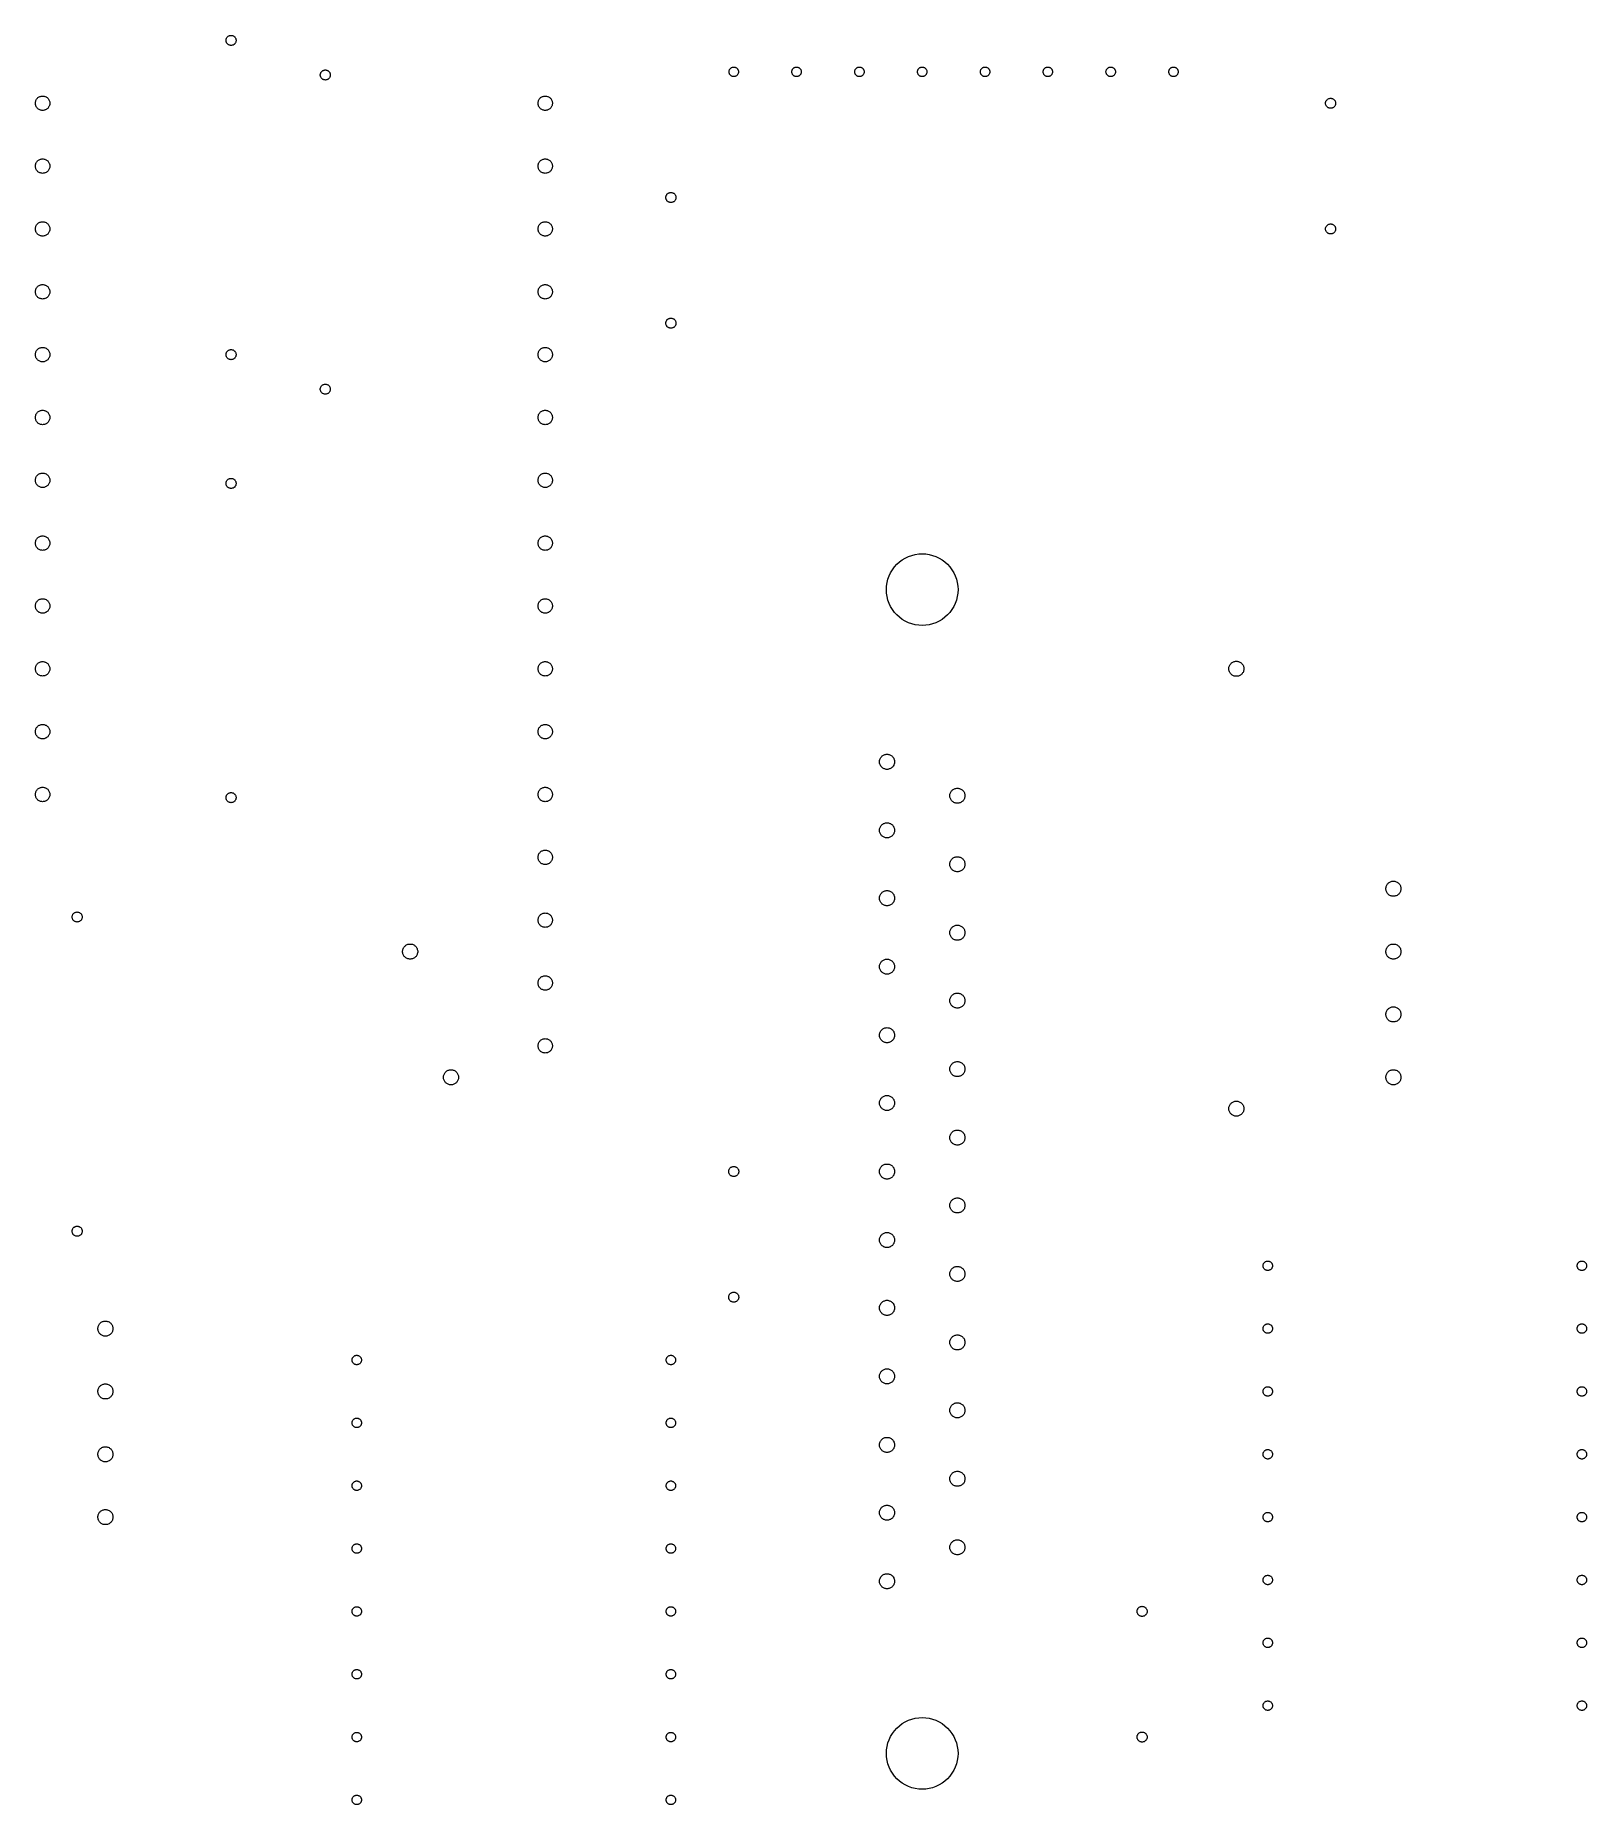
# Model space of a CAD drawing. Header units: inches. Extents: x 0 to 178, y 28 to 230.
import ezdxf

# ---------------------------------------------------------------- set-up
doc = ezdxf.new("R2010")
doc.units = ezdxf.units.IN
doc.header["$MEASUREMENT"] = 0
doc.layers.add('Layer 1', color=7, linetype='Continuous')

msp = doc.modelspace()

# ---------------------------------------------------------------- linework, layer by layer
at = {"layer": 'Layer 1', "color": 113, "lineweight": 5, "true_color": 0x66cc99}
for points in [[(23, 229.86), (23, 229.8), (22.99, 229.75), (22.98, 229.69), (22.96, 229.64), (22.94, 229.59), (22.91, 229.54), (22.87, 229.49), (22.84, 229.45), (22.79, 229.41), (22.75, 229.38), (22.7, 229.35), (22.65, 229.33), (22.6, 229.31), (22.54, 229.3), (22.48, 229.29), (22.43, 229.28), (22.37, 229.29), (22.32, 229.3), (22.26, 229.31), (22.21, 229.33), (22.16, 229.35), (22.11, 229.38), (22.06, 229.41), (22.02, 229.45), (21.98, 229.49), (21.95, 229.54), (21.92, 229.59), (21.9, 229.64), (21.88, 229.69), (21.86, 229.75), (21.85, 229.8), (21.85, 229.86), (21.85, 229.92), (21.86, 229.97), (21.88, 230.03), (21.9, 230.08), (21.92, 230.13), (21.95, 230.18), (21.98, 230.23), (22.02, 230.27), (22.06, 230.31), (22.11, 230.34), (22.16, 230.37), (22.21, 230.39), (22.26, 230.41), (22.32, 230.42), (22.37, 230.43), (22.43, 230.44), (22.48, 230.43), (22.54, 230.42), (22.6, 230.41), (22.65, 230.39), (22.7, 230.37), (22.75, 230.34), (22.79, 230.31), (22.84, 230.27), (22.87, 230.23), (22.91, 230.18), (22.94, 230.13), (22.96, 230.08), (22.98, 230.03), (22.99, 229.97), (23, 229.92), (23, 229.86)], [(33.8, 225.9), (33.8, 225.84), (33.79, 225.79), (33.78, 225.73), (33.76, 225.68), (33.74, 225.63), (33.71, 225.58), (33.67, 225.53), (33.64, 225.49), (33.59, 225.45), (33.55, 225.42), (33.5, 225.39), (33.45, 225.37), (33.4, 225.35), (33.34, 225.34), (33.28, 225.33), (33.23, 225.32), (33.17, 225.33), (33.12, 225.34), (33.06, 225.35), (33.01, 225.37), (32.96, 225.39), (32.91, 225.42), (32.86, 225.45), (32.82, 225.49), (32.78, 225.53), (32.75, 225.58), (32.72, 225.63), (32.7, 225.68), (32.68, 225.73), (32.66, 225.79), (32.65, 225.84), (32.65, 225.9), (32.65, 225.96), (32.66, 226.01), (32.68, 226.07), (32.7, 226.12), (32.72, 226.17), (32.75, 226.22), (32.78, 226.27), (32.82, 226.31), (32.86, 226.35), (32.91, 226.38), (32.96, 226.41), (33.01, 226.43), (33.06, 226.45), (33.12, 226.46), (33.17, 226.47), (33.23, 226.48), (33.28, 226.47), (33.34, 226.46), (33.4, 226.45), (33.45, 226.43), (33.5, 226.41), (33.55, 226.38), (33.59, 226.35), (33.64, 226.31), (33.67, 226.27), (33.71, 226.22), (33.74, 226.17), (33.76, 226.12), (33.78, 226.07), (33.79, 226.01), (33.8, 225.96), (33.8, 225.9)], [(80.57, 226.26), (80.57, 226.21), (80.56, 226.15), (80.54, 226.1), (80.53, 226.05), (80.5, 226.01), (80.48, 225.96), (80.45, 225.92), (80.41, 225.88), (80.37, 225.84), (80.33, 225.81), (80.28, 225.78), (80.23, 225.76), (80.18, 225.74), (80.13, 225.73), (80.08, 225.72), (80.03, 225.72), (79.98, 225.72), (79.92, 225.73), (79.87, 225.74), (79.82, 225.76), (79.77, 225.78), (79.73, 225.81), (79.69, 225.84), (79.65, 225.88), (79.61, 225.92), (79.58, 225.96), (79.55, 226.01), (79.53, 226.05), (79.51, 226.1), (79.5, 226.15), (79.49, 226.21), (79.49, 226.26), (79.49, 226.31), (79.5, 226.37), (79.51, 226.42), (79.53, 226.47), (79.55, 226.51), (79.58, 226.56), (79.61, 226.6), (79.65, 226.64), (79.69, 226.68), (79.73, 226.71), (79.77, 226.74), (79.82, 226.76), (79.87, 226.78), (79.92, 226.79), (79.98, 226.8), (80.03, 226.8), (80.08, 226.8), (80.13, 226.79), (80.18, 226.78), (80.23, 226.76), (80.28, 226.74), (80.33, 226.71), (80.37, 226.68), (80.41, 226.64), (80.45, 226.6), (80.48, 226.56), (80.5, 226.51), (80.53, 226.47), (80.54, 226.42), (80.56, 226.37), (80.57, 226.31), (80.57, 226.26)], [(87.77, 226.26), (87.77, 226.21), (87.76, 226.15), (87.74, 226.1), (87.73, 226.05), (87.7, 226.01), (87.68, 225.96), (87.65, 225.92), (87.61, 225.88), (87.57, 225.84), (87.53, 225.81), (87.48, 225.78), (87.43, 225.76), (87.38, 225.74), (87.33, 225.73), (87.28, 225.72), (87.23, 225.72), (87.18, 225.72), (87.12, 225.73), (87.07, 225.74), (87.02, 225.76), (86.97, 225.78), (86.93, 225.81), (86.89, 225.84), (86.85, 225.88), (86.81, 225.92), (86.78, 225.96), (86.75, 226.01), (86.73, 226.05), (86.71, 226.1), (86.7, 226.15), (86.69, 226.21), (86.69, 226.26), (86.69, 226.31), (86.7, 226.37), (86.71, 226.42), (86.73, 226.47), (86.75, 226.51), (86.78, 226.56), (86.81, 226.6), (86.85, 226.64), (86.89, 226.68), (86.93, 226.71), (86.97, 226.74), (87.02, 226.76), (87.07, 226.78), (87.12, 226.79), (87.18, 226.8), (87.23, 226.8), (87.28, 226.8), (87.33, 226.79), (87.38, 226.78), (87.43, 226.76), (87.48, 226.74), (87.53, 226.71), (87.57, 226.68), (87.61, 226.64), (87.65, 226.6), (87.68, 226.56), (87.7, 226.51), (87.73, 226.47), (87.74, 226.42), (87.76, 226.37), (87.77, 226.31), (87.77, 226.26)], [(94.97, 226.26), (94.97, 226.21), (94.96, 226.15), (94.94, 226.1), (94.93, 226.05), (94.9, 226.01), (94.88, 225.96), (94.85, 225.92), (94.81, 225.88), (94.77, 225.84), (94.73, 225.81), (94.68, 225.78), (94.63, 225.76), (94.58, 225.74), (94.53, 225.73), (94.48, 225.72), (94.43, 225.72), (94.38, 225.72), (94.32, 225.73), (94.27, 225.74), (94.22, 225.76), (94.17, 225.78), (94.13, 225.81), (94.09, 225.84), (94.05, 225.88), (94.01, 225.92), (93.98, 225.96), (93.95, 226.01), (93.93, 226.05), (93.91, 226.1), (93.9, 226.15), (93.89, 226.21), (93.89, 226.26), (93.89, 226.31), (93.9, 226.37), (93.91, 226.42), (93.93, 226.47), (93.95, 226.51), (93.98, 226.56), (94.01, 226.6), (94.05, 226.64), (94.09, 226.68), (94.13, 226.71), (94.17, 226.74), (94.22, 226.76), (94.27, 226.78), (94.32, 226.79), (94.38, 226.8), (94.43, 226.8), (94.48, 226.8), (94.53, 226.79), (94.58, 226.78), (94.63, 226.76), (94.68, 226.74), (94.73, 226.71), (94.77, 226.68), (94.81, 226.64), (94.85, 226.6), (94.88, 226.56), (94.9, 226.51), (94.93, 226.47), (94.94, 226.42), (94.96, 226.37), (94.97, 226.31), (94.97, 226.26)], [(102.17, 226.26), (102.17, 226.21), (102.16, 226.15), (102.14, 226.1), (102.13, 226.05), (102.1, 226.01), (102.08, 225.96), (102.05, 225.92), (102.01, 225.88), (101.97, 225.84), (101.93, 225.81), (101.88, 225.78), (101.83, 225.76), (101.78, 225.74), (101.73, 225.73), (101.68, 225.72), (101.63, 225.72), (101.58, 225.72), (101.52, 225.73), (101.47, 225.74), (101.42, 225.76), (101.37, 225.78), (101.33, 225.81), (101.29, 225.84), (101.25, 225.88), (101.21, 225.92), (101.18, 225.96), (101.15, 226.01), (101.13, 226.05), (101.11, 226.1), (101.1, 226.15), (101.09, 226.21), (101.09, 226.26), (101.09, 226.31), (101.1, 226.37), (101.11, 226.42), (101.13, 226.47), (101.15, 226.51), (101.18, 226.56), (101.21, 226.6), (101.25, 226.64), (101.29, 226.68), (101.33, 226.71), (101.37, 226.74), (101.42, 226.76), (101.47, 226.78), (101.52, 226.79), (101.58, 226.8), (101.63, 226.8), (101.68, 226.8), (101.73, 226.79), (101.78, 226.78), (101.83, 226.76), (101.88, 226.74), (101.93, 226.71), (101.97, 226.68), (102.01, 226.64), (102.05, 226.6), (102.08, 226.56), (102.1, 226.51), (102.13, 226.47), (102.14, 226.42), (102.16, 226.37), (102.17, 226.31), (102.17, 226.26)], [(109.37, 226.26), (109.37, 226.21), (109.36, 226.15), (109.34, 226.1), (109.33, 226.05), (109.3, 226.01), (109.28, 225.96), (109.25, 225.92), (109.21, 225.88), (109.17, 225.84), (109.13, 225.81), (109.08, 225.78), (109.03, 225.76), (108.98, 225.74), (108.93, 225.73), (108.88, 225.72), (108.83, 225.72), (108.78, 225.72), (108.72, 225.73), (108.67, 225.74), (108.62, 225.76), (108.57, 225.78), (108.53, 225.81), (108.49, 225.84), (108.45, 225.88), (108.41, 225.92), (108.38, 225.96), (108.35, 226.01), (108.33, 226.05), (108.31, 226.1), (108.3, 226.15), (108.29, 226.21), (108.29, 226.26), (108.29, 226.31), (108.3, 226.37), (108.31, 226.42), (108.33, 226.47), (108.35, 226.51), (108.38, 226.56), (108.41, 226.6), (108.45, 226.64), (108.49, 226.68), (108.53, 226.71), (108.57, 226.74), (108.62, 226.76), (108.67, 226.78), (108.72, 226.79), (108.78, 226.8), (108.83, 226.8), (108.88, 226.8), (108.93, 226.79), (108.98, 226.78), (109.03, 226.76), (109.08, 226.74), (109.13, 226.71), (109.17, 226.68), (109.21, 226.64), (109.25, 226.6), (109.28, 226.56), (109.3, 226.51), (109.33, 226.47), (109.34, 226.42), (109.36, 226.37), (109.37, 226.31), (109.37, 226.26)], [(116.57, 226.26), (116.57, 226.21), (116.56, 226.15), (116.54, 226.1), (116.53, 226.05), (116.5, 226.01), (116.48, 225.96), (116.45, 225.92), (116.41, 225.88), (116.37, 225.84), (116.33, 225.81), (116.28, 225.78), (116.23, 225.76), (116.18, 225.74), (116.13, 225.73), (116.08, 225.72), (116.03, 225.72), (115.98, 225.72), (115.92, 225.73), (115.87, 225.74), (115.82, 225.76), (115.77, 225.78), (115.73, 225.81), (115.69, 225.84), (115.65, 225.88), (115.61, 225.92), (115.58, 225.96), (115.55, 226.01), (115.53, 226.05), (115.51, 226.1), (115.5, 226.15), (115.49, 226.21), (115.49, 226.26), (115.49, 226.31), (115.5, 226.37), (115.51, 226.42), (115.53, 226.47), (115.55, 226.51), (115.58, 226.56), (115.61, 226.6), (115.65, 226.64), (115.69, 226.68), (115.73, 226.71), (115.77, 226.74), (115.82, 226.76), (115.87, 226.78), (115.92, 226.79), (115.98, 226.8), (116.03, 226.8), (116.08, 226.8), (116.13, 226.79), (116.18, 226.78), (116.23, 226.76), (116.28, 226.74), (116.33, 226.71), (116.37, 226.68), (116.41, 226.64), (116.45, 226.6), (116.48, 226.56), (116.5, 226.51), (116.53, 226.47), (116.54, 226.42), (116.56, 226.37), (116.57, 226.31), (116.57, 226.26)], [(123.77, 226.26), (123.77, 226.21), (123.76, 226.15), (123.74, 226.1), (123.73, 226.05), (123.7, 226.01), (123.68, 225.96), (123.65, 225.92), (123.61, 225.88), (123.57, 225.84), (123.53, 225.81), (123.48, 225.78), (123.43, 225.76), (123.38, 225.74), (123.33, 225.73), (123.28, 225.72), (123.23, 225.72), (123.18, 225.72), (123.12, 225.73), (123.07, 225.74), (123.02, 225.76), (122.97, 225.78), (122.93, 225.81), (122.89, 225.84), (122.85, 225.88), (122.81, 225.92), (122.78, 225.96), (122.75, 226.01), (122.73, 226.05), (122.71, 226.1), (122.7, 226.15), (122.69, 226.21), (122.69, 226.26), (122.69, 226.31), (122.7, 226.37), (122.71, 226.42), (122.73, 226.47), (122.75, 226.51), (122.78, 226.56), (122.81, 226.6), (122.85, 226.64), (122.89, 226.68), (122.93, 226.71), (122.97, 226.74), (123.02, 226.76), (123.07, 226.78), (123.12, 226.79), (123.18, 226.8), (123.23, 226.8), (123.28, 226.8), (123.33, 226.79), (123.38, 226.78), (123.43, 226.76), (123.48, 226.74), (123.53, 226.71), (123.57, 226.68), (123.61, 226.64), (123.65, 226.6), (123.68, 226.56), (123.7, 226.51), (123.73, 226.47), (123.74, 226.42), (123.76, 226.37), (123.77, 226.31), (123.77, 226.26)], [(130.97, 226.26), (130.97, 226.21), (130.96, 226.15), (130.94, 226.1), (130.93, 226.05), (130.9, 226.01), (130.88, 225.96), (130.85, 225.92), (130.81, 225.88), (130.77, 225.84), (130.73, 225.81), (130.68, 225.78), (130.63, 225.76), (130.58, 225.74), (130.53, 225.73), (130.48, 225.72), (130.43, 225.72), (130.38, 225.72), (130.32, 225.73), (130.27, 225.74), (130.22, 225.76), (130.17, 225.78), (130.13, 225.81), (130.09, 225.84), (130.05, 225.88), (130.01, 225.92), (129.98, 225.96), (129.95, 226.01), (129.93, 226.05), (129.91, 226.1), (129.9, 226.15), (129.89, 226.21), (129.89, 226.26), (129.89, 226.31), (129.9, 226.37), (129.91, 226.42), (129.93, 226.47), (129.95, 226.51), (129.98, 226.56), (130.01, 226.6), (130.05, 226.64), (130.09, 226.68), (130.13, 226.71), (130.17, 226.74), (130.22, 226.76), (130.27, 226.78), (130.32, 226.79), (130.38, 226.8), (130.43, 226.8), (130.48, 226.8), (130.53, 226.79), (130.58, 226.78), (130.63, 226.76), (130.68, 226.74), (130.73, 226.71), (130.77, 226.68), (130.81, 226.64), (130.85, 226.6), (130.88, 226.56), (130.9, 226.51), (130.93, 226.47), (130.94, 226.42), (130.96, 226.37), (130.97, 226.31), (130.97, 226.26)], [(1.66, 222.66), (1.65, 222.58), (1.64, 222.5), (1.62, 222.42), (1.59, 222.34), (1.56, 222.27), (1.52, 222.2), (1.47, 222.13), (1.41, 222.07), (1.35, 222.02), (1.29, 221.97), (1.22, 221.93), (1.14, 221.9), (1.07, 221.87), (0.99, 221.85), (0.91, 221.84), (0.83, 221.83), (0.75, 221.84), (0.67, 221.85), (0.59, 221.87), (0.51, 221.9), (0.44, 221.93), (0.37, 221.97), (0.3, 222.02), (0.24, 222.07), (0.19, 222.13), (0.14, 222.2), (0.1, 222.27), (0.06, 222.34), (0.04, 222.42), (0.02, 222.5), (0, 222.58), (0, 222.66), (0, 222.74), (0.02, 222.82), (0.04, 222.9), (0.06, 222.98), (0.1, 223.05), (0.14, 223.12), (0.19, 223.19), (0.24, 223.25), (0.3, 223.3), (0.37, 223.35), (0.44, 223.39), (0.51, 223.42), (0.59, 223.45), (0.67, 223.47), (0.75, 223.48), (0.83, 223.49), (0.91, 223.48), (0.99, 223.47), (1.07, 223.45), (1.14, 223.42), (1.22, 223.39), (1.29, 223.35), (1.35, 223.3), (1.41, 223.25), (1.47, 223.19), (1.52, 223.12), (1.56, 223.05), (1.59, 222.98), (1.62, 222.9), (1.64, 222.82), (1.65, 222.74), (1.66, 222.66)], [(59.26, 222.66), (59.25, 222.58), (59.24, 222.5), (59.22, 222.42), (59.19, 222.34), (59.16, 222.27), (59.12, 222.2), (59.07, 222.13), (59.01, 222.07), (58.95, 222.02), (58.89, 221.97), (58.82, 221.93), (58.74, 221.9), (58.67, 221.87), (58.59, 221.85), (58.51, 221.84), (58.43, 221.83), (58.35, 221.84), (58.27, 221.85), (58.19, 221.87), (58.11, 221.9), (58.04, 221.93), (57.97, 221.97), (57.9, 222.02), (57.84, 222.07), (57.79, 222.13), (57.74, 222.2), (57.7, 222.27), (57.66, 222.34), (57.64, 222.42), (57.62, 222.5), (57.6, 222.58), (57.6, 222.66), (57.6, 222.74), (57.62, 222.82), (57.64, 222.9), (57.66, 222.98), (57.7, 223.05), (57.74, 223.12), (57.79, 223.19), (57.84, 223.25), (57.9, 223.3), (57.97, 223.35), (58.04, 223.39), (58.11, 223.42), (58.19, 223.45), (58.27, 223.47), (58.35, 223.48), (58.43, 223.49), (58.51, 223.48), (58.59, 223.47), (58.67, 223.45), (58.74, 223.42), (58.82, 223.39), (58.89, 223.35), (58.95, 223.3), (59.01, 223.25), (59.07, 223.19), (59.12, 223.12), (59.16, 223.05), (59.19, 222.98), (59.22, 222.9), (59.24, 222.82), (59.25, 222.74), (59.26, 222.66)], [(149, 222.66), (149, 222.6), (148.99, 222.55), (148.98, 222.49), (148.96, 222.44), (148.94, 222.39), (148.91, 222.34), (148.87, 222.29), (148.84, 222.25), (148.79, 222.21), (148.75, 222.18), (148.7, 222.15), (148.65, 222.13), (148.6, 222.11), (148.54, 222.1), (148.48, 222.09), (148.43, 222.08), (148.37, 222.09), (148.32, 222.1), (148.26, 222.11), (148.21, 222.13), (148.16, 222.15), (148.11, 222.18), (148.06, 222.21), (148.02, 222.25), (147.98, 222.29), (147.95, 222.34), (147.92, 222.39), (147.9, 222.44), (147.88, 222.49), (147.86, 222.55), (147.85, 222.6), (147.85, 222.66), (147.85, 222.72), (147.86, 222.77), (147.88, 222.83), (147.9, 222.88), (147.92, 222.93), (147.95, 222.98), (147.98, 223.03), (148.02, 223.07), (148.06, 223.11), (148.11, 223.14), (148.16, 223.17), (148.21, 223.19), (148.26, 223.21), (148.32, 223.22), (148.37, 223.23), (148.43, 223.24), (148.48, 223.23), (148.54, 223.22), (148.6, 223.21), (148.65, 223.19), (148.7, 223.17), (148.75, 223.14), (148.79, 223.11), (148.84, 223.07), (148.87, 223.03), (148.91, 222.98), (148.94, 222.93), (148.96, 222.88), (148.98, 222.83), (148.99, 222.77), (149, 222.72), (149, 222.66)], [(1.66, 215.46), (1.65, 215.38), (1.64, 215.3), (1.62, 215.22), (1.59, 215.14), (1.56, 215.07), (1.52, 215), (1.47, 214.93), (1.41, 214.87), (1.35, 214.82), (1.29, 214.77), (1.22, 214.73), (1.14, 214.7), (1.07, 214.67), (0.99, 214.65), (0.91, 214.64), (0.83, 214.63), (0.75, 214.64), (0.67, 214.65), (0.59, 214.67), (0.51, 214.7), (0.44, 214.73), (0.37, 214.77), (0.3, 214.82), (0.24, 214.87), (0.19, 214.93), (0.14, 215), (0.1, 215.07), (0.06, 215.14), (0.04, 215.22), (0.02, 215.3), (0, 215.38), (0, 215.46), (0, 215.54), (0.02, 215.62), (0.04, 215.7), (0.06, 215.78), (0.1, 215.85), (0.14, 215.92), (0.19, 215.99), (0.24, 216.05), (0.3, 216.1), (0.37, 216.15), (0.44, 216.19), (0.51, 216.22), (0.59, 216.25), (0.67, 216.27), (0.75, 216.28), (0.83, 216.29), (0.91, 216.28), (0.99, 216.27), (1.07, 216.25), (1.14, 216.22), (1.22, 216.19), (1.29, 216.15), (1.35, 216.1), (1.41, 216.05), (1.47, 215.99), (1.52, 215.92), (1.56, 215.85), (1.59, 215.78), (1.62, 215.7), (1.64, 215.62), (1.65, 215.54), (1.66, 215.46)], [(59.26, 215.46), (59.25, 215.38), (59.24, 215.3), (59.22, 215.22), (59.19, 215.14), (59.16, 215.07), (59.12, 215), (59.07, 214.93), (59.01, 214.87), (58.95, 214.82), (58.89, 214.77), (58.82, 214.73), (58.74, 214.7), (58.67, 214.67), (58.59, 214.65), (58.51, 214.64), (58.43, 214.63), (58.35, 214.64), (58.27, 214.65), (58.19, 214.67), (58.11, 214.7), (58.04, 214.73), (57.97, 214.77), (57.9, 214.82), (57.84, 214.87), (57.79, 214.93), (57.74, 215), (57.7, 215.07), (57.66, 215.14), (57.64, 215.22), (57.62, 215.3), (57.6, 215.38), (57.6, 215.46), (57.6, 215.54), (57.62, 215.62), (57.64, 215.7), (57.66, 215.78), (57.7, 215.85), (57.74, 215.92), (57.79, 215.99), (57.84, 216.05), (57.9, 216.1), (57.97, 216.15), (58.04, 216.19), (58.11, 216.22), (58.19, 216.25), (58.27, 216.27), (58.35, 216.28), (58.43, 216.29), (58.51, 216.28), (58.59, 216.27), (58.67, 216.25), (58.74, 216.22), (58.82, 216.19), (58.89, 216.15), (58.95, 216.1), (59.01, 216.05), (59.07, 215.99), (59.12, 215.92), (59.16, 215.85), (59.19, 215.78), (59.22, 215.7), (59.24, 215.62), (59.25, 215.54), (59.26, 215.46)], [(73.4, 211.86), (73.4, 211.8), (73.39, 211.75), (73.38, 211.69), (73.36, 211.64), (73.34, 211.59), (73.31, 211.54), (73.27, 211.49), (73.24, 211.45), (73.19, 211.41), (73.15, 211.38), (73.1, 211.35), (73.05, 211.33), (73, 211.31), (72.94, 211.3), (72.88, 211.29), (72.83, 211.28), (72.77, 211.29), (72.72, 211.3), (72.66, 211.31), (72.61, 211.33), (72.56, 211.35), (72.51, 211.38), (72.46, 211.41), (72.42, 211.45), (72.38, 211.49), (72.35, 211.54), (72.32, 211.59), (72.3, 211.64), (72.28, 211.69), (72.26, 211.75), (72.25, 211.8), (72.25, 211.86), (72.25, 211.92), (72.26, 211.97), (72.28, 212.03), (72.3, 212.08), (72.32, 212.13), (72.35, 212.18), (72.38, 212.23), (72.42, 212.27), (72.46, 212.31), (72.51, 212.34), (72.56, 212.37), (72.61, 212.39), (72.66, 212.41), (72.72, 212.42), (72.77, 212.43), (72.83, 212.44), (72.88, 212.43), (72.94, 212.42), (73, 212.41), (73.05, 212.39), (73.1, 212.37), (73.15, 212.34), (73.19, 212.31), (73.24, 212.27), (73.27, 212.23), (73.31, 212.18), (73.34, 212.13), (73.36, 212.08), (73.38, 212.03), (73.39, 211.97), (73.4, 211.92), (73.4, 211.86)], [(1.66, 208.26), (1.65, 208.18), (1.64, 208.1), (1.62, 208.02), (1.59, 207.94), (1.56, 207.87), (1.52, 207.8), (1.47, 207.73), (1.41, 207.67), (1.35, 207.62), (1.29, 207.57), (1.22, 207.53), (1.14, 207.5), (1.07, 207.47), (0.99, 207.45), (0.91, 207.44), (0.83, 207.43), (0.75, 207.44), (0.67, 207.45), (0.59, 207.47), (0.51, 207.5), (0.44, 207.53), (0.37, 207.57), (0.3, 207.62), (0.24, 207.67), (0.19, 207.73), (0.14, 207.8), (0.1, 207.87), (0.06, 207.94), (0.04, 208.02), (0.02, 208.1), (0, 208.18), (0, 208.26), (0, 208.34), (0.02, 208.42), (0.04, 208.5), (0.06, 208.58), (0.1, 208.65), (0.14, 208.72), (0.19, 208.79), (0.24, 208.85), (0.3, 208.9), (0.37, 208.95), (0.44, 208.99), (0.51, 209.02), (0.59, 209.05), (0.67, 209.07), (0.75, 209.08), (0.83, 209.09), (0.91, 209.08), (0.99, 209.07), (1.07, 209.05), (1.14, 209.02), (1.22, 208.99), (1.29, 208.95), (1.35, 208.9), (1.41, 208.85), (1.47, 208.79), (1.52, 208.72), (1.56, 208.65), (1.59, 208.58), (1.62, 208.5), (1.64, 208.42), (1.65, 208.34), (1.66, 208.26)], [(59.26, 208.26), (59.25, 208.18), (59.24, 208.1), (59.22, 208.02), (59.19, 207.94), (59.16, 207.87), (59.12, 207.8), (59.07, 207.73), (59.01, 207.67), (58.95, 207.62), (58.89, 207.57), (58.82, 207.53), (58.74, 207.5), (58.67, 207.47), (58.59, 207.45), (58.51, 207.44), (58.43, 207.43), (58.35, 207.44), (58.27, 207.45), (58.19, 207.47), (58.11, 207.5), (58.04, 207.53), (57.97, 207.57), (57.9, 207.62), (57.84, 207.67), (57.79, 207.73), (57.74, 207.8), (57.7, 207.87), (57.66, 207.94), (57.64, 208.02), (57.62, 208.1), (57.6, 208.18), (57.6, 208.26), (57.6, 208.34), (57.62, 208.42), (57.64, 208.5), (57.66, 208.58), (57.7, 208.65), (57.74, 208.72), (57.79, 208.79), (57.84, 208.85), (57.9, 208.9), (57.97, 208.95), (58.04, 208.99), (58.11, 209.02), (58.19, 209.05), (58.27, 209.07), (58.35, 209.08), (58.43, 209.09), (58.51, 209.08), (58.59, 209.07), (58.67, 209.05), (58.74, 209.02), (58.82, 208.99), (58.89, 208.95), (58.95, 208.9), (59.01, 208.85), (59.07, 208.79), (59.12, 208.72), (59.16, 208.65), (59.19, 208.58), (59.22, 208.5), (59.24, 208.42), (59.25, 208.34), (59.26, 208.26)], [(149, 208.26), (149, 208.2), (148.99, 208.15), (148.98, 208.09), (148.96, 208.04), (148.94, 207.99), (148.91, 207.94), (148.87, 207.89), (148.84, 207.85), (148.79, 207.81), (148.75, 207.78), (148.7, 207.75), (148.65, 207.73), (148.6, 207.71), (148.54, 207.7), (148.48, 207.69), (148.43, 207.68), (148.37, 207.69), (148.32, 207.7), (148.26, 207.71), (148.21, 207.73), (148.16, 207.75), (148.11, 207.78), (148.06, 207.81), (148.02, 207.85), (147.98, 207.89), (147.95, 207.94), (147.92, 207.99), (147.9, 208.04), (147.88, 208.09), (147.86, 208.15), (147.85, 208.2), (147.85, 208.26), (147.85, 208.32), (147.86, 208.37), (147.88, 208.43), (147.9, 208.48), (147.92, 208.53), (147.95, 208.58), (147.98, 208.63), (148.02, 208.67), (148.06, 208.71), (148.11, 208.74), (148.16, 208.77), (148.21, 208.79), (148.26, 208.81), (148.32, 208.82), (148.37, 208.83), (148.43, 208.84), (148.48, 208.83), (148.54, 208.82), (148.6, 208.81), (148.65, 208.79), (148.7, 208.77), (148.75, 208.74), (148.79, 208.71), (148.84, 208.67), (148.87, 208.63), (148.91, 208.58), (148.94, 208.53), (148.96, 208.48), (148.98, 208.43), (148.99, 208.37), (149, 208.32), (149, 208.26)], [(1.66, 201.06), (1.65, 200.98), (1.64, 200.9), (1.62, 200.82), (1.59, 200.74), (1.56, 200.67), (1.52, 200.6), (1.47, 200.53), (1.41, 200.47), (1.35, 200.42), (1.29, 200.37), (1.22, 200.33), (1.14, 200.3), (1.07, 200.27), (0.99, 200.25), (0.91, 200.24), (0.83, 200.23), (0.75, 200.24), (0.67, 200.25), (0.59, 200.27), (0.51, 200.3), (0.44, 200.33), (0.37, 200.37), (0.3, 200.42), (0.24, 200.47), (0.19, 200.53), (0.14, 200.6), (0.1, 200.67), (0.06, 200.74), (0.04, 200.82), (0.02, 200.9), (0, 200.98), (0, 201.06), (0, 201.14), (0.02, 201.22), (0.04, 201.3), (0.06, 201.38), (0.1, 201.45), (0.14, 201.52), (0.19, 201.59), (0.24, 201.65), (0.3, 201.7), (0.37, 201.75), (0.44, 201.79), (0.51, 201.82), (0.59, 201.85), (0.67, 201.87), (0.75, 201.88), (0.83, 201.89), (0.91, 201.88), (0.99, 201.87), (1.07, 201.85), (1.14, 201.82), (1.22, 201.79), (1.29, 201.75), (1.35, 201.7), (1.41, 201.65), (1.47, 201.59), (1.52, 201.52), (1.56, 201.45), (1.59, 201.38), (1.62, 201.3), (1.64, 201.22), (1.65, 201.14), (1.66, 201.06)], [(59.26, 201.06), (59.25, 200.98), (59.24, 200.9), (59.22, 200.82), (59.19, 200.74), (59.16, 200.67), (59.12, 200.6), (59.07, 200.53), (59.01, 200.47), (58.95, 200.42), (58.89, 200.37), (58.82, 200.33), (58.74, 200.3), (58.67, 200.27), (58.59, 200.25), (58.51, 200.24), (58.43, 200.23), (58.35, 200.24), (58.27, 200.25), (58.19, 200.27), (58.11, 200.3), (58.04, 200.33), (57.97, 200.37), (57.9, 200.42), (57.84, 200.47), (57.79, 200.53), (57.74, 200.6), (57.7, 200.67), (57.66, 200.74), (57.64, 200.82), (57.62, 200.9), (57.6, 200.98), (57.6, 201.06), (57.6, 201.14), (57.62, 201.22), (57.64, 201.3), (57.66, 201.38), (57.7, 201.45), (57.74, 201.52), (57.79, 201.59), (57.84, 201.65), (57.9, 201.7), (57.97, 201.75), (58.04, 201.79), (58.11, 201.82), (58.19, 201.85), (58.27, 201.87), (58.35, 201.88), (58.43, 201.89), (58.51, 201.88), (58.59, 201.87), (58.67, 201.85), (58.74, 201.82), (58.82, 201.79), (58.89, 201.75), (58.95, 201.7), (59.01, 201.65), (59.07, 201.59), (59.12, 201.52), (59.16, 201.45), (59.19, 201.38), (59.22, 201.3), (59.24, 201.22), (59.25, 201.14), (59.26, 201.06)], [(73.4, 197.46), (73.4, 197.4), (73.39, 197.35), (73.38, 197.29), (73.36, 197.24), (73.34, 197.19), (73.31, 197.14), (73.27, 197.09), (73.24, 197.05), (73.19, 197.01), (73.15, 196.98), (73.1, 196.95), (73.05, 196.93), (73, 196.91), (72.94, 196.9), (72.88, 196.89), (72.83, 196.88), (72.77, 196.89), (72.72, 196.9), (72.66, 196.91), (72.61, 196.93), (72.56, 196.95), (72.51, 196.98), (72.46, 197.01), (72.42, 197.05), (72.38, 197.09), (72.35, 197.14), (72.32, 197.19), (72.3, 197.24), (72.28, 197.29), (72.26, 197.35), (72.25, 197.4), (72.25, 197.46), (72.25, 197.52), (72.26, 197.57), (72.28, 197.63), (72.3, 197.68), (72.32, 197.73), (72.35, 197.78), (72.38, 197.83), (72.42, 197.87), (72.46, 197.91), (72.51, 197.94), (72.56, 197.97), (72.61, 197.99), (72.66, 198.01), (72.72, 198.02), (72.77, 198.03), (72.83, 198.04), (72.88, 198.03), (72.94, 198.02), (73, 198.01), (73.05, 197.99), (73.1, 197.97), (73.15, 197.94), (73.19, 197.91), (73.24, 197.87), (73.27, 197.83), (73.31, 197.78), (73.34, 197.73), (73.36, 197.68), (73.38, 197.63), (73.39, 197.57), (73.4, 197.52), (73.4, 197.46)], [(1.66, 193.86), (1.65, 193.78), (1.64, 193.7), (1.62, 193.62), (1.59, 193.54), (1.56, 193.47), (1.52, 193.4), (1.47, 193.33), (1.41, 193.27), (1.35, 193.22), (1.29, 193.17), (1.22, 193.13), (1.14, 193.1), (1.07, 193.07), (0.99, 193.05), (0.91, 193.04), (0.83, 193.03), (0.75, 193.04), (0.67, 193.05), (0.59, 193.07), (0.51, 193.1), (0.44, 193.13), (0.37, 193.17), (0.3, 193.22), (0.24, 193.27), (0.19, 193.33), (0.14, 193.4), (0.1, 193.47), (0.06, 193.54), (0.04, 193.62), (0.02, 193.7), (0, 193.78), (0, 193.86), (0, 193.94), (0.02, 194.02), (0.04, 194.1), (0.06, 194.18), (0.1, 194.25), (0.14, 194.32), (0.19, 194.39), (0.24, 194.45), (0.3, 194.5), (0.37, 194.55), (0.44, 194.59), (0.51, 194.62), (0.59, 194.65), (0.67, 194.67), (0.75, 194.68), (0.83, 194.69), (0.91, 194.68), (0.99, 194.67), (1.07, 194.65), (1.14, 194.62), (1.22, 194.59), (1.29, 194.55), (1.35, 194.5), (1.41, 194.45), (1.47, 194.39), (1.52, 194.32), (1.56, 194.25), (1.59, 194.18), (1.62, 194.1), (1.64, 194.02), (1.65, 193.94), (1.66, 193.86)], [(59.26, 193.86), (59.25, 193.78), (59.24, 193.7), (59.22, 193.62), (59.19, 193.54), (59.16, 193.47), (59.12, 193.4), (59.07, 193.33), (59.01, 193.27), (58.95, 193.22), (58.89, 193.17), (58.82, 193.13), (58.74, 193.1), (58.67, 193.07), (58.59, 193.05), (58.51, 193.04), (58.43, 193.03), (58.35, 193.04), (58.27, 193.05), (58.19, 193.07), (58.11, 193.1), (58.04, 193.13), (57.97, 193.17), (57.9, 193.22), (57.84, 193.27), (57.79, 193.33), (57.74, 193.4), (57.7, 193.47), (57.66, 193.54), (57.64, 193.62), (57.62, 193.7), (57.6, 193.78), (57.6, 193.86), (57.6, 193.94), (57.62, 194.02), (57.64, 194.1), (57.66, 194.18), (57.7, 194.25), (57.74, 194.32), (57.79, 194.39), (57.84, 194.45), (57.9, 194.5), (57.97, 194.55), (58.04, 194.59), (58.11, 194.62), (58.19, 194.65), (58.27, 194.67), (58.35, 194.68), (58.43, 194.69), (58.51, 194.68), (58.59, 194.67), (58.67, 194.65), (58.74, 194.62), (58.82, 194.59), (58.89, 194.55), (58.95, 194.5), (59.01, 194.45), (59.07, 194.39), (59.12, 194.32), (59.16, 194.25), (59.19, 194.18), (59.22, 194.1), (59.24, 194.02), (59.25, 193.94), (59.26, 193.86)], [(23, 193.86), (23, 193.8), (22.99, 193.75), (22.98, 193.69), (22.96, 193.64), (22.94, 193.59), (22.91, 193.54), (22.87, 193.49), (22.84, 193.45), (22.79, 193.41), (22.75, 193.38), (22.7, 193.35), (22.65, 193.33), (22.6, 193.31), (22.54, 193.3), (22.48, 193.29), (22.43, 193.28), (22.37, 193.29), (22.32, 193.3), (22.26, 193.31), (22.21, 193.33), (22.16, 193.35), (22.11, 193.38), (22.06, 193.41), (22.02, 193.45), (21.98, 193.49), (21.95, 193.54), (21.92, 193.59), (21.9, 193.64), (21.88, 193.69), (21.86, 193.75), (21.85, 193.8), (21.85, 193.86), (21.85, 193.92), (21.86, 193.97), (21.88, 194.03), (21.9, 194.08), (21.92, 194.13), (21.95, 194.18), (21.98, 194.23), (22.02, 194.27), (22.06, 194.31), (22.11, 194.34), (22.16, 194.37), (22.21, 194.39), (22.26, 194.41), (22.32, 194.42), (22.37, 194.43), (22.43, 194.44), (22.48, 194.43), (22.54, 194.42), (22.6, 194.41), (22.65, 194.39), (22.7, 194.37), (22.75, 194.34), (22.79, 194.31), (22.84, 194.27), (22.87, 194.23), (22.91, 194.18), (22.94, 194.13), (22.96, 194.08), (22.98, 194.03), (22.99, 193.97), (23, 193.92), (23, 193.86)], [(33.8, 189.9), (33.8, 189.84), (33.79, 189.79), (33.78, 189.73), (33.76, 189.68), (33.74, 189.63), (33.71, 189.58), (33.67, 189.53), (33.64, 189.49), (33.59, 189.45), (33.55, 189.42), (33.5, 189.39), (33.45, 189.37), (33.4, 189.35), (33.34, 189.34), (33.28, 189.33), (33.23, 189.32), (33.17, 189.33), (33.12, 189.34), (33.06, 189.35), (33.01, 189.37), (32.96, 189.39), (32.91, 189.42), (32.86, 189.45), (32.82, 189.49), (32.78, 189.53), (32.75, 189.58), (32.72, 189.63), (32.7, 189.68), (32.68, 189.73), (32.66, 189.79), (32.65, 189.84), (32.65, 189.9), (32.65, 189.96), (32.66, 190.01), (32.68, 190.07), (32.7, 190.12), (32.72, 190.17), (32.75, 190.22), (32.78, 190.27), (32.82, 190.31), (32.86, 190.35), (32.91, 190.38), (32.96, 190.41), (33.01, 190.43), (33.06, 190.45), (33.12, 190.46), (33.17, 190.47), (33.23, 190.48), (33.28, 190.47), (33.34, 190.46), (33.4, 190.45), (33.45, 190.43), (33.5, 190.41), (33.55, 190.38), (33.59, 190.35), (33.64, 190.31), (33.67, 190.27), (33.71, 190.22), (33.74, 190.17), (33.76, 190.12), (33.78, 190.07), (33.79, 190.01), (33.8, 189.96), (33.8, 189.9)], [(1.66, 186.66), (1.65, 186.58), (1.64, 186.5), (1.62, 186.42), (1.59, 186.34), (1.56, 186.27), (1.52, 186.2), (1.47, 186.13), (1.41, 186.07), (1.35, 186.02), (1.29, 185.97), (1.22, 185.93), (1.14, 185.9), (1.07, 185.87), (0.99, 185.85), (0.91, 185.84), (0.83, 185.83), (0.75, 185.84), (0.67, 185.85), (0.59, 185.87), (0.51, 185.9), (0.44, 185.93), (0.37, 185.97), (0.3, 186.02), (0.24, 186.07), (0.19, 186.13), (0.14, 186.2), (0.1, 186.27), (0.06, 186.34), (0.04, 186.42), (0.02, 186.5), (0, 186.58), (0, 186.66), (0, 186.74), (0.02, 186.82), (0.04, 186.9), (0.06, 186.98), (0.1, 187.05), (0.14, 187.12), (0.19, 187.19), (0.24, 187.25), (0.3, 187.3), (0.37, 187.35), (0.44, 187.39), (0.51, 187.42), (0.59, 187.45), (0.67, 187.47), (0.75, 187.48), (0.83, 187.49), (0.91, 187.48), (0.99, 187.47), (1.07, 187.45), (1.14, 187.42), (1.22, 187.39), (1.29, 187.35), (1.35, 187.3), (1.41, 187.25), (1.47, 187.19), (1.52, 187.12), (1.56, 187.05), (1.59, 186.98), (1.62, 186.9), (1.64, 186.82), (1.65, 186.74), (1.66, 186.66)], [(59.26, 186.66), (59.25, 186.58), (59.24, 186.5), (59.22, 186.42), (59.19, 186.34), (59.16, 186.27), (59.12, 186.2), (59.07, 186.13), (59.01, 186.07), (58.95, 186.02), (58.89, 185.97), (58.82, 185.93), (58.74, 185.9), (58.67, 185.87), (58.59, 185.85), (58.51, 185.84), (58.43, 185.83), (58.35, 185.84), (58.27, 185.85), (58.19, 185.87), (58.11, 185.9), (58.04, 185.93), (57.97, 185.97), (57.9, 186.02), (57.84, 186.07), (57.79, 186.13), (57.74, 186.2), (57.7, 186.27), (57.66, 186.34), (57.64, 186.42), (57.62, 186.5), (57.6, 186.58), (57.6, 186.66), (57.6, 186.74), (57.62, 186.82), (57.64, 186.9), (57.66, 186.98), (57.7, 187.05), (57.74, 187.12), (57.79, 187.19), (57.84, 187.25), (57.9, 187.3), (57.97, 187.35), (58.04, 187.39), (58.11, 187.42), (58.19, 187.45), (58.27, 187.47), (58.35, 187.48), (58.43, 187.49), (58.51, 187.48), (58.59, 187.47), (58.67, 187.45), (58.74, 187.42), (58.82, 187.39), (58.89, 187.35), (58.95, 187.3), (59.01, 187.25), (59.07, 187.19), (59.12, 187.12), (59.16, 187.05), (59.19, 186.98), (59.22, 186.9), (59.24, 186.82), (59.25, 186.74), (59.26, 186.66)], [(1.66, 179.46), (1.65, 179.38), (1.64, 179.3), (1.62, 179.22), (1.59, 179.14), (1.56, 179.07), (1.52, 179), (1.47, 178.93), (1.41, 178.87), (1.35, 178.82), (1.29, 178.77), (1.22, 178.73), (1.14, 178.7), (1.07, 178.67), (0.99, 178.65), (0.91, 178.64), (0.83, 178.63), (0.75, 178.64), (0.67, 178.65), (0.59, 178.67), (0.51, 178.7), (0.44, 178.73), (0.37, 178.77), (0.3, 178.82), (0.24, 178.87), (0.19, 178.93), (0.14, 179), (0.1, 179.07), (0.06, 179.14), (0.04, 179.22), (0.02, 179.3), (0, 179.38), (0, 179.46), (0, 179.54), (0.02, 179.62), (0.04, 179.7), (0.06, 179.78), (0.1, 179.85), (0.14, 179.92), (0.19, 179.99), (0.24, 180.05), (0.3, 180.1), (0.37, 180.15), (0.44, 180.19), (0.51, 180.22), (0.59, 180.25), (0.67, 180.27), (0.75, 180.28), (0.83, 180.29), (0.91, 180.28), (0.99, 180.27), (1.07, 180.25), (1.14, 180.22), (1.22, 180.19), (1.29, 180.15), (1.35, 180.1), (1.41, 180.05), (1.47, 179.99), (1.52, 179.92), (1.56, 179.85), (1.59, 179.78), (1.62, 179.7), (1.64, 179.62), (1.65, 179.54), (1.66, 179.46)], [(23, 179.1), (23, 179.04), (22.99, 178.99), (22.98, 178.93), (22.96, 178.88), (22.94, 178.83), (22.91, 178.78), (22.87, 178.73), (22.84, 178.69), (22.79, 178.65), (22.75, 178.62), (22.7, 178.59), (22.65, 178.57), (22.6, 178.55), (22.54, 178.54), (22.48, 178.53), (22.43, 178.52), (22.37, 178.53), (22.32, 178.54), (22.26, 178.55), (22.21, 178.57), (22.16, 178.59), (22.11, 178.62), (22.06, 178.65), (22.02, 178.69), (21.98, 178.73), (21.95, 178.78), (21.92, 178.83), (21.9, 178.88), (21.88, 178.93), (21.86, 178.99), (21.85, 179.04), (21.85, 179.1), (21.85, 179.16), (21.86, 179.21), (21.88, 179.27), (21.9, 179.32), (21.92, 179.37), (21.95, 179.42), (21.98, 179.47), (22.02, 179.51), (22.06, 179.55), (22.11, 179.58), (22.16, 179.61), (22.21, 179.63), (22.26, 179.65), (22.32, 179.66), (22.37, 179.67), (22.43, 179.68), (22.48, 179.67), (22.54, 179.66), (22.6, 179.65), (22.65, 179.63), (22.7, 179.61), (22.75, 179.58), (22.79, 179.55), (22.84, 179.51), (22.87, 179.47), (22.91, 179.42), (22.94, 179.37), (22.96, 179.32), (22.98, 179.27), (22.99, 179.21), (23, 179.16), (23, 179.1)], [(59.26, 179.46), (59.25, 179.38), (59.24, 179.3), (59.22, 179.22), (59.19, 179.14), (59.16, 179.07), (59.12, 179), (59.07, 178.93), (59.01, 178.87), (58.95, 178.82), (58.89, 178.77), (58.82, 178.73), (58.74, 178.7), (58.67, 178.67), (58.59, 178.65), (58.51, 178.64), (58.43, 178.63), (58.35, 178.64), (58.27, 178.65), (58.19, 178.67), (58.11, 178.7), (58.04, 178.73), (57.97, 178.77), (57.9, 178.82), (57.84, 178.87), (57.79, 178.93), (57.74, 179), (57.7, 179.07), (57.66, 179.14), (57.64, 179.22), (57.62, 179.3), (57.6, 179.38), (57.6, 179.46), (57.6, 179.54), (57.62, 179.62), (57.64, 179.7), (57.66, 179.78), (57.7, 179.85), (57.74, 179.92), (57.79, 179.99), (57.84, 180.05), (57.9, 180.1), (57.97, 180.15), (58.04, 180.19), (58.11, 180.22), (58.19, 180.25), (58.27, 180.27), (58.35, 180.28), (58.43, 180.29), (58.51, 180.28), (58.59, 180.27), (58.67, 180.25), (58.74, 180.22), (58.82, 180.19), (58.89, 180.15), (58.95, 180.1), (59.01, 180.05), (59.07, 179.99), (59.12, 179.92), (59.16, 179.85), (59.19, 179.78), (59.22, 179.7), (59.24, 179.62), (59.25, 179.54), (59.26, 179.46)], [(1.66, 172.26), (1.65, 172.18), (1.64, 172.1), (1.62, 172.02), (1.59, 171.94), (1.56, 171.87), (1.52, 171.8), (1.47, 171.73), (1.41, 171.67), (1.35, 171.62), (1.29, 171.57), (1.22, 171.53), (1.14, 171.5), (1.07, 171.47), (0.99, 171.45), (0.91, 171.44), (0.83, 171.43), (0.75, 171.44), (0.67, 171.45), (0.59, 171.47), (0.51, 171.5), (0.44, 171.53), (0.37, 171.57), (0.3, 171.62), (0.24, 171.67), (0.19, 171.73), (0.14, 171.8), (0.1, 171.87), (0.06, 171.94), (0.04, 172.02), (0.02, 172.1), (0, 172.18), (0, 172.26), (0, 172.34), (0.02, 172.42), (0.04, 172.5), (0.06, 172.58), (0.1, 172.65), (0.14, 172.72), (0.19, 172.79), (0.24, 172.85), (0.3, 172.9), (0.37, 172.95), (0.44, 172.99), (0.51, 173.02), (0.59, 173.05), (0.67, 173.07), (0.75, 173.08), (0.83, 173.09), (0.91, 173.08), (0.99, 173.07), (1.07, 173.05), (1.14, 173.02), (1.22, 172.99), (1.29, 172.95), (1.35, 172.9), (1.41, 172.85), (1.47, 172.79), (1.52, 172.72), (1.56, 172.65), (1.59, 172.58), (1.62, 172.5), (1.64, 172.42), (1.65, 172.34), (1.66, 172.26)], [(59.26, 172.26), (59.25, 172.18), (59.24, 172.1), (59.22, 172.02), (59.19, 171.94), (59.16, 171.87), (59.12, 171.8), (59.07, 171.73), (59.01, 171.67), (58.95, 171.62), (58.89, 171.57), (58.82, 171.53), (58.74, 171.5), (58.67, 171.47), (58.59, 171.45), (58.51, 171.44), (58.43, 171.43), (58.35, 171.44), (58.27, 171.45), (58.19, 171.47), (58.11, 171.5), (58.04, 171.53), (57.97, 171.57), (57.9, 171.62), (57.84, 171.67), (57.79, 171.73), (57.74, 171.8), (57.7, 171.87), (57.66, 171.94), (57.64, 172.02), (57.62, 172.1), (57.6, 172.18), (57.6, 172.26), (57.6, 172.34), (57.62, 172.42), (57.64, 172.5), (57.66, 172.58), (57.7, 172.65), (57.74, 172.72), (57.79, 172.79), (57.84, 172.85), (57.9, 172.9), (57.97, 172.95), (58.04, 172.99), (58.11, 173.02), (58.19, 173.05), (58.27, 173.07), (58.35, 173.08), (58.43, 173.09), (58.51, 173.08), (58.59, 173.07), (58.67, 173.05), (58.74, 173.02), (58.82, 172.99), (58.89, 172.95), (58.95, 172.9), (59.01, 172.85), (59.07, 172.79), (59.12, 172.72), (59.16, 172.65), (59.19, 172.58), (59.22, 172.5), (59.24, 172.42), (59.25, 172.34), (59.26, 172.26)], [(105.73, 166.93), (105.71, 166.53), (105.65, 166.13), (105.56, 165.74), (105.42, 165.36), (105.25, 165), (105.04, 164.65), (104.8, 164.33), (104.53, 164.03), (104.23, 163.76), (103.91, 163.52), (103.56, 163.31), (103.2, 163.14), (102.82, 163), (102.43, 162.91), (102.03, 162.85), (101.63, 162.83), (101.23, 162.85), (100.83, 162.91), (100.44, 163), (100.06, 163.14), (99.69, 163.31), (99.35, 163.52), (99.02, 163.76), (98.73, 164.03), (98.46, 164.33), (98.22, 164.65), (98.01, 165), (97.84, 165.36), (97.7, 165.74), (97.6, 166.13), (97.54, 166.53), (97.52, 166.93), (97.54, 167.33), (97.6, 167.73), (97.7, 168.12), (97.84, 168.5), (98.01, 168.87), (98.22, 169.21), (98.46, 169.54), (98.73, 169.83), (99.02, 170.1), (99.35, 170.34), (99.69, 170.55), (100.06, 170.72), (100.44, 170.86), (100.83, 170.96), (101.23, 171.02), (101.63, 171.04), (102.03, 171.02), (102.43, 170.96), (102.82, 170.86), (103.2, 170.72), (103.56, 170.55), (103.91, 170.34), (104.23, 170.1), (104.53, 169.83), (104.8, 169.54), (105.04, 169.21), (105.25, 168.87), (105.42, 168.5), (105.56, 168.12), (105.65, 167.73), (105.71, 167.33), (105.73, 166.93), (105.73, 166.93)], [(1.66, 165.06), (1.65, 164.98), (1.64, 164.9), (1.62, 164.82), (1.59, 164.74), (1.56, 164.67), (1.52, 164.6), (1.47, 164.53), (1.41, 164.47), (1.35, 164.42), (1.29, 164.37), (1.22, 164.33), (1.14, 164.3), (1.07, 164.27), (0.99, 164.25), (0.91, 164.24), (0.83, 164.23), (0.75, 164.24), (0.67, 164.25), (0.59, 164.27), (0.51, 164.3), (0.44, 164.33), (0.37, 164.37), (0.3, 164.42), (0.24, 164.47), (0.19, 164.53), (0.14, 164.6), (0.1, 164.67), (0.06, 164.74), (0.04, 164.82), (0.02, 164.9), (0, 164.98), (0, 165.06), (0, 165.14), (0.02, 165.22), (0.04, 165.3), (0.06, 165.38), (0.1, 165.45), (0.14, 165.52), (0.19, 165.59), (0.24, 165.65), (0.3, 165.7), (0.37, 165.75), (0.44, 165.79), (0.51, 165.82), (0.59, 165.85), (0.67, 165.87), (0.75, 165.88), (0.83, 165.89), (0.91, 165.88), (0.99, 165.87), (1.07, 165.85), (1.14, 165.82), (1.22, 165.79), (1.29, 165.75), (1.35, 165.7), (1.41, 165.65), (1.47, 165.59), (1.52, 165.52), (1.56, 165.45), (1.59, 165.38), (1.62, 165.3), (1.64, 165.22), (1.65, 165.14), (1.66, 165.06)], [(59.26, 165.06), (59.25, 164.98), (59.24, 164.9), (59.22, 164.82), (59.19, 164.74), (59.16, 164.67), (59.12, 164.6), (59.07, 164.53), (59.01, 164.47), (58.95, 164.42), (58.89, 164.37), (58.82, 164.33), (58.74, 164.3), (58.67, 164.27), (58.59, 164.25), (58.51, 164.24), (58.43, 164.23), (58.35, 164.24), (58.27, 164.25), (58.19, 164.27), (58.11, 164.3), (58.04, 164.33), (57.97, 164.37), (57.9, 164.42), (57.84, 164.47), (57.79, 164.53), (57.74, 164.6), (57.7, 164.67), (57.66, 164.74), (57.64, 164.82), (57.62, 164.9), (57.6, 164.98), (57.6, 165.06), (57.6, 165.14), (57.62, 165.22), (57.64, 165.3), (57.66, 165.38), (57.7, 165.45), (57.74, 165.52), (57.79, 165.59), (57.84, 165.65), (57.9, 165.7), (57.97, 165.75), (58.04, 165.79), (58.11, 165.82), (58.19, 165.85), (58.27, 165.87), (58.35, 165.88), (58.43, 165.89), (58.51, 165.88), (58.59, 165.87), (58.67, 165.85), (58.74, 165.82), (58.82, 165.79), (58.89, 165.75), (58.95, 165.7), (59.01, 165.65), (59.07, 165.59), (59.12, 165.52), (59.16, 165.45), (59.19, 165.38), (59.22, 165.3), (59.24, 165.22), (59.25, 165.14), (59.26, 165.06)], [(1.66, 157.86), (1.65, 157.78), (1.64, 157.7), (1.62, 157.62), (1.59, 157.54), (1.56, 157.47), (1.52, 157.4), (1.47, 157.33), (1.41, 157.27), (1.35, 157.22), (1.29, 157.17), (1.22, 157.13), (1.14, 157.1), (1.07, 157.07), (0.99, 157.05), (0.91, 157.04), (0.83, 157.03), (0.75, 157.04), (0.67, 157.05), (0.59, 157.07), (0.51, 157.1), (0.44, 157.13), (0.37, 157.17), (0.3, 157.22), (0.24, 157.27), (0.19, 157.33), (0.14, 157.4), (0.1, 157.47), (0.06, 157.54), (0.04, 157.62), (0.02, 157.7), (0, 157.78), (0, 157.86), (0, 157.94), (0.02, 158.02), (0.04, 158.1), (0.06, 158.18), (0.1, 158.25), (0.14, 158.32), (0.19, 158.39), (0.24, 158.45), (0.3, 158.5), (0.37, 158.55), (0.44, 158.59), (0.51, 158.62), (0.59, 158.65), (0.67, 158.67), (0.75, 158.68), (0.83, 158.69), (0.91, 158.68), (0.99, 158.67), (1.07, 158.65), (1.14, 158.62), (1.22, 158.59), (1.29, 158.55), (1.35, 158.5), (1.41, 158.45), (1.47, 158.39), (1.52, 158.32), (1.56, 158.25), (1.59, 158.18), (1.62, 158.1), (1.64, 158.02), (1.65, 157.94), (1.66, 157.86)], [(59.26, 157.86), (59.25, 157.78), (59.24, 157.7), (59.22, 157.62), (59.19, 157.54), (59.16, 157.47), (59.12, 157.4), (59.07, 157.33), (59.01, 157.27), (58.95, 157.22), (58.89, 157.17), (58.82, 157.13), (58.74, 157.1), (58.67, 157.07), (58.59, 157.05), (58.51, 157.04), (58.43, 157.03), (58.35, 157.04), (58.27, 157.05), (58.19, 157.07), (58.11, 157.1), (58.04, 157.13), (57.97, 157.17), (57.9, 157.22), (57.84, 157.27), (57.79, 157.33), (57.74, 157.4), (57.7, 157.47), (57.66, 157.54), (57.64, 157.62), (57.62, 157.7), (57.6, 157.78), (57.6, 157.86), (57.6, 157.94), (57.62, 158.02), (57.64, 158.1), (57.66, 158.18), (57.7, 158.25), (57.74, 158.32), (57.79, 158.39), (57.84, 158.45), (57.9, 158.5), (57.97, 158.55), (58.04, 158.59), (58.11, 158.62), (58.19, 158.65), (58.27, 158.67), (58.35, 158.68), (58.43, 158.69), (58.51, 158.68), (58.59, 158.67), (58.67, 158.65), (58.74, 158.62), (58.82, 158.59), (58.89, 158.55), (58.95, 158.5), (59.01, 158.45), (59.07, 158.39), (59.12, 158.32), (59.16, 158.25), (59.19, 158.18), (59.22, 158.1), (59.24, 158.02), (59.25, 157.94), (59.26, 157.86)], [(138.49, 157.86), (138.49, 157.78), (138.48, 157.69), (138.45, 157.61), (138.43, 157.53), (138.39, 157.45), (138.35, 157.38), (138.3, 157.31), (138.24, 157.25), (138.18, 157.19), (138.11, 157.14), (138.04, 157.1), (137.96, 157.06), (137.88, 157.03), (137.8, 157.01), (137.71, 157), (137.63, 157), (137.54, 157), (137.46, 157.01), (137.38, 157.03), (137.3, 157.06), (137.22, 157.1), (137.15, 157.14), (137.08, 157.19), (137.02, 157.25), (136.96, 157.31), (136.91, 157.38), (136.87, 157.45), (136.83, 157.53), (136.8, 157.61), (136.78, 157.69), (136.77, 157.78), (136.76, 157.86), (136.77, 157.94), (136.78, 158.03), (136.8, 158.11), (136.83, 158.19), (136.87, 158.27), (136.91, 158.34), (136.96, 158.41), (137.02, 158.47), (137.08, 158.53), (137.15, 158.58), (137.22, 158.62), (137.3, 158.66), (137.38, 158.69), (137.46, 158.71), (137.54, 158.72), (137.63, 158.72), (137.71, 158.72), (137.8, 158.71), (137.88, 158.69), (137.96, 158.66), (138.04, 158.62), (138.11, 158.58), (138.18, 158.53), (138.24, 158.47), (138.3, 158.41), (138.35, 158.34), (138.39, 158.27), (138.43, 158.19), (138.45, 158.11), (138.48, 158.03), (138.49, 157.94), (138.49, 157.86)], [(1.66, 150.66), (1.65, 150.58), (1.64, 150.5), (1.62, 150.42), (1.59, 150.34), (1.56, 150.27), (1.52, 150.2), (1.47, 150.13), (1.41, 150.07), (1.35, 150.02), (1.29, 149.97), (1.22, 149.93), (1.14, 149.9), (1.07, 149.87), (0.99, 149.85), (0.91, 149.84), (0.83, 149.83), (0.75, 149.84), (0.67, 149.85), (0.59, 149.87), (0.51, 149.9), (0.44, 149.93), (0.37, 149.97), (0.3, 150.02), (0.24, 150.07), (0.19, 150.13), (0.14, 150.2), (0.1, 150.27), (0.06, 150.34), (0.04, 150.42), (0.02, 150.5), (0, 150.58), (0, 150.66), (0, 150.74), (0.02, 150.82), (0.04, 150.9), (0.06, 150.98), (0.1, 151.05), (0.14, 151.12), (0.19, 151.19), (0.24, 151.25), (0.3, 151.3), (0.37, 151.35), (0.44, 151.39), (0.51, 151.42), (0.59, 151.45), (0.67, 151.47), (0.75, 151.48), (0.83, 151.49), (0.91, 151.48), (0.99, 151.47), (1.07, 151.45), (1.14, 151.42), (1.22, 151.39), (1.29, 151.35), (1.35, 151.3), (1.41, 151.25), (1.47, 151.19), (1.52, 151.12), (1.56, 151.05), (1.59, 150.98), (1.62, 150.9), (1.64, 150.82), (1.65, 150.74), (1.66, 150.66)], [(59.26, 150.66), (59.25, 150.58), (59.24, 150.5), (59.22, 150.42), (59.19, 150.34), (59.16, 150.27), (59.12, 150.2), (59.07, 150.13), (59.01, 150.07), (58.95, 150.02), (58.89, 149.97), (58.82, 149.93), (58.74, 149.9), (58.67, 149.87), (58.59, 149.85), (58.51, 149.84), (58.43, 149.83), (58.35, 149.84), (58.27, 149.85), (58.19, 149.87), (58.11, 149.9), (58.04, 149.93), (57.97, 149.97), (57.9, 150.02), (57.84, 150.07), (57.79, 150.13), (57.74, 150.2), (57.7, 150.27), (57.66, 150.34), (57.64, 150.42), (57.62, 150.5), (57.6, 150.58), (57.6, 150.66), (57.6, 150.74), (57.62, 150.82), (57.64, 150.9), (57.66, 150.98), (57.7, 151.05), (57.74, 151.12), (57.79, 151.19), (57.84, 151.25), (57.9, 151.3), (57.97, 151.35), (58.04, 151.39), (58.11, 151.42), (58.19, 151.45), (58.27, 151.47), (58.35, 151.48), (58.43, 151.49), (58.51, 151.48), (58.59, 151.47), (58.67, 151.45), (58.74, 151.42), (58.82, 151.39), (58.89, 151.35), (58.95, 151.3), (59.01, 151.25), (59.07, 151.19), (59.12, 151.12), (59.16, 151.05), (59.19, 150.98), (59.22, 150.9), (59.24, 150.82), (59.25, 150.74), (59.26, 150.66)], [(98.46, 147.2), (98.46, 147.12), (98.44, 147.04), (98.42, 146.95), (98.39, 146.87), (98.36, 146.8), (98.31, 146.72), (98.26, 146.66), (98.21, 146.59), (98.14, 146.54), (98.08, 146.49), (98, 146.44), (97.93, 146.41), (97.85, 146.38), (97.76, 146.36), (97.68, 146.34), (97.6, 146.34), (97.51, 146.34), (97.43, 146.36), (97.35, 146.38), (97.27, 146.41), (97.19, 146.44), (97.12, 146.49), (97.05, 146.54), (96.99, 146.59), (96.93, 146.66), (96.88, 146.72), (96.83, 146.8), (96.8, 146.87), (96.77, 146.95), (96.75, 147.04), (96.74, 147.12), (96.73, 147.2), (96.74, 147.29), (96.75, 147.37), (96.77, 147.45), (96.8, 147.53), (96.83, 147.61), (96.88, 147.68), (96.93, 147.75), (96.99, 147.81), (97.05, 147.87), (97.12, 147.92), (97.19, 147.97), (97.27, 148), (97.35, 148.03), (97.43, 148.05), (97.51, 148.06), (97.6, 148.07), (97.68, 148.06), (97.76, 148.05), (97.85, 148.03), (97.93, 148), (98, 147.97), (98.08, 147.92), (98.14, 147.87), (98.21, 147.81), (98.26, 147.75), (98.31, 147.68), (98.36, 147.61), (98.39, 147.53), (98.42, 147.45), (98.44, 147.37), (98.46, 147.29), (98.46, 147.2)], [(1.66, 143.46), (1.65, 143.38), (1.64, 143.3), (1.62, 143.22), (1.59, 143.14), (1.56, 143.07), (1.52, 143), (1.47, 142.93), (1.41, 142.87), (1.35, 142.82), (1.29, 142.77), (1.22, 142.73), (1.14, 142.7), (1.07, 142.67), (0.99, 142.65), (0.91, 142.64), (0.83, 142.63), (0.75, 142.64), (0.67, 142.65), (0.59, 142.67), (0.51, 142.7), (0.44, 142.73), (0.37, 142.77), (0.3, 142.82), (0.24, 142.87), (0.19, 142.93), (0.14, 143), (0.1, 143.07), (0.06, 143.14), (0.04, 143.22), (0.02, 143.3), (0, 143.38), (0, 143.46), (0, 143.54), (0.02, 143.62), (0.04, 143.7), (0.06, 143.78), (0.1, 143.85), (0.14, 143.92), (0.19, 143.99), (0.24, 144.05), (0.3, 144.1), (0.37, 144.15), (0.44, 144.19), (0.51, 144.22), (0.59, 144.25), (0.67, 144.27), (0.75, 144.28), (0.83, 144.29), (0.91, 144.28), (0.99, 144.27), (1.07, 144.25), (1.14, 144.22), (1.22, 144.19), (1.29, 144.15), (1.35, 144.1), (1.41, 144.05), (1.47, 143.99), (1.52, 143.92), (1.56, 143.85), (1.59, 143.78), (1.62, 143.7), (1.64, 143.62), (1.65, 143.54), (1.66, 143.46)], [(59.26, 143.46), (59.25, 143.38), (59.24, 143.3), (59.22, 143.22), (59.19, 143.14), (59.16, 143.07), (59.12, 143), (59.07, 142.93), (59.01, 142.87), (58.95, 142.82), (58.89, 142.77), (58.82, 142.73), (58.74, 142.7), (58.67, 142.67), (58.59, 142.65), (58.51, 142.64), (58.43, 142.63), (58.35, 142.64), (58.27, 142.65), (58.19, 142.67), (58.11, 142.7), (58.04, 142.73), (57.97, 142.77), (57.9, 142.82), (57.84, 142.87), (57.79, 142.93), (57.74, 143), (57.7, 143.07), (57.66, 143.14), (57.64, 143.22), (57.62, 143.3), (57.6, 143.38), (57.6, 143.46), (57.6, 143.54), (57.62, 143.62), (57.64, 143.7), (57.66, 143.78), (57.7, 143.85), (57.74, 143.92), (57.79, 143.99), (57.84, 144.05), (57.9, 144.1), (57.97, 144.15), (58.04, 144.19), (58.11, 144.22), (58.19, 144.25), (58.27, 144.27), (58.35, 144.28), (58.43, 144.29), (58.51, 144.28), (58.59, 144.27), (58.67, 144.25), (58.74, 144.22), (58.82, 144.19), (58.89, 144.15), (58.95, 144.1), (59.01, 144.05), (59.07, 143.99), (59.12, 143.92), (59.16, 143.85), (59.19, 143.78), (59.22, 143.7), (59.24, 143.62), (59.25, 143.54), (59.26, 143.46)], [(106.52, 143.32), (106.52, 143.23), (106.51, 143.15), (106.49, 143.07), (106.46, 142.99), (106.42, 142.91), (106.38, 142.84), (106.33, 142.77), (106.27, 142.71), (106.21, 142.65), (106.14, 142.6), (106.07, 142.55), (105.99, 142.52), (105.91, 142.49), (105.83, 142.47), (105.74, 142.46), (105.66, 142.45), (105.58, 142.46), (105.49, 142.47), (105.41, 142.49), (105.33, 142.52), (105.25, 142.55), (105.18, 142.6), (105.11, 142.65), (105.05, 142.71), (104.99, 142.77), (104.94, 142.84), (104.9, 142.91), (104.86, 142.99), (104.83, 143.07), (104.81, 143.15), (104.8, 143.23), (104.8, 143.32), (104.8, 143.4), (104.81, 143.48), (104.83, 143.57), (104.86, 143.65), (104.9, 143.72), (104.94, 143.8), (104.99, 143.86), (105.05, 143.93), (105.11, 143.98), (105.18, 144.03), (105.25, 144.08), (105.33, 144.11), (105.41, 144.14), (105.49, 144.16), (105.58, 144.18), (105.66, 144.18), (105.74, 144.18), (105.83, 144.16), (105.91, 144.14), (105.99, 144.11), (106.07, 144.08), (106.14, 144.03), (106.21, 143.98), (106.27, 143.93), (106.33, 143.86), (106.38, 143.8), (106.42, 143.72), (106.46, 143.65), (106.49, 143.57), (106.51, 143.48), (106.52, 143.4), (106.52, 143.32)], [(23, 143.1), (23, 143.04), (22.99, 142.99), (22.98, 142.93), (22.96, 142.88), (22.94, 142.83), (22.91, 142.78), (22.87, 142.73), (22.84, 142.69), (22.79, 142.65), (22.75, 142.62), (22.7, 142.59), (22.65, 142.57), (22.6, 142.55), (22.54, 142.54), (22.48, 142.53), (22.43, 142.52), (22.37, 142.53), (22.32, 142.54), (22.26, 142.55), (22.21, 142.57), (22.16, 142.59), (22.11, 142.62), (22.06, 142.65), (22.02, 142.69), (21.98, 142.73), (21.95, 142.78), (21.92, 142.83), (21.9, 142.88), (21.88, 142.93), (21.86, 142.99), (21.85, 143.04), (21.85, 143.1), (21.85, 143.16), (21.86, 143.21), (21.88, 143.27), (21.9, 143.32), (21.92, 143.37), (21.95, 143.42), (21.98, 143.47), (22.02, 143.51), (22.06, 143.55), (22.11, 143.58), (22.16, 143.61), (22.21, 143.63), (22.26, 143.65), (22.32, 143.66), (22.37, 143.67), (22.43, 143.68), (22.48, 143.67), (22.54, 143.66), (22.6, 143.65), (22.65, 143.63), (22.7, 143.61), (22.75, 143.58), (22.79, 143.55), (22.84, 143.51), (22.87, 143.47), (22.91, 143.42), (22.94, 143.37), (22.96, 143.32), (22.98, 143.27), (22.99, 143.21), (23, 143.16), (23, 143.1)], [(98.46, 139.36), (98.46, 139.27), (98.44, 139.19), (98.42, 139.11), (98.39, 139.03), (98.36, 138.95), (98.31, 138.88), (98.26, 138.81), (98.21, 138.75), (98.14, 138.69), (98.08, 138.64), (98, 138.59), (97.93, 138.56), (97.85, 138.53), (97.76, 138.51), (97.68, 138.5), (97.6, 138.49), (97.51, 138.5), (97.43, 138.51), (97.35, 138.53), (97.27, 138.56), (97.19, 138.59), (97.12, 138.64), (97.05, 138.69), (96.99, 138.75), (96.93, 138.81), (96.88, 138.88), (96.83, 138.95), (96.8, 139.03), (96.77, 139.11), (96.75, 139.19), (96.74, 139.27), (96.73, 139.36), (96.74, 139.44), (96.75, 139.52), (96.77, 139.61), (96.8, 139.69), (96.83, 139.76), (96.88, 139.84), (96.93, 139.9), (96.99, 139.97), (97.05, 140.02), (97.12, 140.07), (97.19, 140.12), (97.27, 140.15), (97.35, 140.18), (97.43, 140.2), (97.51, 140.22), (97.6, 140.22), (97.68, 140.22), (97.76, 140.2), (97.85, 140.18), (97.93, 140.15), (98, 140.12), (98.08, 140.07), (98.14, 140.02), (98.21, 139.97), (98.26, 139.9), (98.31, 139.84), (98.36, 139.76), (98.39, 139.69), (98.42, 139.61), (98.44, 139.52), (98.46, 139.44), (98.46, 139.36)], [(59.26, 136.26), (59.25, 136.18), (59.24, 136.1), (59.22, 136.02), (59.19, 135.94), (59.16, 135.87), (59.12, 135.8), (59.07, 135.73), (59.01, 135.67), (58.95, 135.62), (58.89, 135.57), (58.82, 135.53), (58.74, 135.5), (58.67, 135.47), (58.59, 135.45), (58.51, 135.44), (58.43, 135.43), (58.35, 135.44), (58.27, 135.45), (58.19, 135.47), (58.11, 135.5), (58.04, 135.53), (57.97, 135.57), (57.9, 135.62), (57.84, 135.67), (57.79, 135.73), (57.74, 135.8), (57.7, 135.87), (57.66, 135.94), (57.64, 136.02), (57.62, 136.1), (57.6, 136.18), (57.6, 136.26), (57.6, 136.34), (57.62, 136.42), (57.64, 136.5), (57.66, 136.58), (57.7, 136.65), (57.74, 136.72), (57.79, 136.79), (57.84, 136.85), (57.9, 136.9), (57.97, 136.95), (58.04, 136.99), (58.11, 137.02), (58.19, 137.05), (58.27, 137.07), (58.35, 137.08), (58.43, 137.09), (58.51, 137.08), (58.59, 137.07), (58.67, 137.05), (58.74, 137.02), (58.82, 136.99), (58.89, 136.95), (58.95, 136.9), (59.01, 136.85), (59.07, 136.79), (59.12, 136.72), (59.16, 136.65), (59.19, 136.58), (59.22, 136.5), (59.24, 136.42), (59.25, 136.34), (59.26, 136.26)], [(106.52, 135.47), (106.52, 135.38), (106.51, 135.3), (106.49, 135.22), (106.46, 135.14), (106.42, 135.06), (106.38, 134.99), (106.33, 134.92), (106.27, 134.86), (106.21, 134.8), (106.14, 134.75), (106.07, 134.71), (105.99, 134.67), (105.91, 134.64), (105.83, 134.62), (105.74, 134.61), (105.66, 134.6), (105.58, 134.61), (105.49, 134.62), (105.41, 134.64), (105.33, 134.67), (105.25, 134.71), (105.18, 134.75), (105.11, 134.8), (105.05, 134.86), (104.99, 134.92), (104.94, 134.99), (104.9, 135.06), (104.86, 135.14), (104.83, 135.22), (104.81, 135.3), (104.8, 135.38), (104.8, 135.47), (104.8, 135.55), (104.81, 135.64), (104.83, 135.72), (104.86, 135.8), (104.9, 135.88), (104.94, 135.95), (104.99, 136.02), (105.05, 136.08), (105.11, 136.14), (105.18, 136.19), (105.25, 136.23), (105.33, 136.27), (105.41, 136.29), (105.49, 136.32), (105.58, 136.33), (105.66, 136.33), (105.74, 136.33), (105.83, 136.32), (105.91, 136.29), (105.99, 136.27), (106.07, 136.23), (106.14, 136.19), (106.21, 136.14), (106.27, 136.08), (106.33, 136.02), (106.38, 135.95), (106.42, 135.88), (106.46, 135.8), (106.49, 135.72), (106.51, 135.64), (106.52, 135.55), (106.52, 135.47)], [(98.46, 131.58), (98.46, 131.5), (98.44, 131.41), (98.42, 131.33), (98.39, 131.25), (98.36, 131.17), (98.31, 131.1), (98.26, 131.03), (98.21, 130.97), (98.14, 130.91), (98.08, 130.86), (98, 130.82), (97.93, 130.78), (97.85, 130.75), (97.76, 130.73), (97.68, 130.72), (97.6, 130.72), (97.51, 130.72), (97.43, 130.73), (97.35, 130.75), (97.27, 130.78), (97.19, 130.82), (97.12, 130.86), (97.05, 130.91), (96.99, 130.97), (96.93, 131.03), (96.88, 131.1), (96.83, 131.17), (96.8, 131.25), (96.77, 131.33), (96.75, 131.41), (96.74, 131.5), (96.73, 131.58), (96.74, 131.66), (96.75, 131.75), (96.77, 131.83), (96.8, 131.91), (96.83, 131.99), (96.88, 132.06), (96.93, 132.13), (96.99, 132.19), (97.05, 132.25), (97.12, 132.3), (97.19, 132.34), (97.27, 132.38), (97.35, 132.41), (97.43, 132.43), (97.51, 132.44), (97.6, 132.44), (97.68, 132.44), (97.76, 132.43), (97.85, 132.41), (97.93, 132.38), (98, 132.34), (98.08, 132.3), (98.14, 132.25), (98.21, 132.19), (98.26, 132.13), (98.31, 132.06), (98.36, 131.99), (98.39, 131.91), (98.42, 131.83), (98.44, 131.75), (98.46, 131.66), (98.46, 131.58)], [(156.49, 132.66), (156.49, 132.58), (156.48, 132.49), (156.45, 132.41), (156.43, 132.33), (156.39, 132.25), (156.35, 132.18), (156.3, 132.11), (156.24, 132.05), (156.18, 131.99), (156.11, 131.94), (156.04, 131.9), (155.96, 131.86), (155.88, 131.83), (155.8, 131.81), (155.71, 131.8), (155.63, 131.8), (155.54, 131.8), (155.46, 131.81), (155.38, 131.83), (155.3, 131.86), (155.22, 131.9), (155.15, 131.94), (155.08, 131.99), (155.02, 132.05), (154.96, 132.11), (154.91, 132.18), (154.87, 132.25), (154.83, 132.33), (154.8, 132.41), (154.78, 132.49), (154.77, 132.58), (154.76, 132.66), (154.77, 132.74), (154.78, 132.83), (154.8, 132.91), (154.83, 132.99), (154.87, 133.07), (154.91, 133.14), (154.96, 133.21), (155.02, 133.27), (155.08, 133.33), (155.15, 133.38), (155.22, 133.42), (155.3, 133.46), (155.38, 133.49), (155.46, 133.51), (155.54, 133.52), (155.63, 133.52), (155.71, 133.52), (155.8, 133.51), (155.88, 133.49), (155.96, 133.46), (156.04, 133.42), (156.11, 133.38), (156.18, 133.33), (156.24, 133.27), (156.3, 133.21), (156.35, 133.14), (156.39, 133.07), (156.43, 132.99), (156.45, 132.91), (156.48, 132.83), (156.49, 132.74), (156.49, 132.66)], [(5.36, 129.42), (5.36, 129.36), (5.35, 129.31), (5.34, 129.25), (5.32, 129.2), (5.3, 129.15), (5.27, 129.1), (5.23, 129.05), (5.2, 129.01), (5.15, 128.97), (5.11, 128.94), (5.06, 128.91), (5.01, 128.89), (4.96, 128.87), (4.9, 128.86), (4.84, 128.85), (4.79, 128.84), (4.73, 128.85), (4.68, 128.86), (4.62, 128.87), (4.57, 128.89), (4.52, 128.91), (4.47, 128.94), (4.42, 128.97), (4.38, 129.01), (4.34, 129.05), (4.31, 129.1), (4.28, 129.15), (4.26, 129.2), (4.24, 129.25), (4.22, 129.31), (4.21, 129.36), (4.21, 129.42), (4.21, 129.48), (4.22, 129.53), (4.24, 129.59), (4.26, 129.64), (4.28, 129.69), (4.31, 129.74), (4.34, 129.79), (4.38, 129.83), (4.42, 129.87), (4.47, 129.9), (4.52, 129.93), (4.57, 129.95), (4.62, 129.97), (4.68, 129.98), (4.73, 129.99), (4.79, 130), (4.84, 129.99), (4.9, 129.98), (4.96, 129.97), (5.01, 129.95), (5.06, 129.93), (5.11, 129.9), (5.15, 129.87), (5.2, 129.83), (5.23, 129.79), (5.27, 129.74), (5.3, 129.69), (5.32, 129.64), (5.34, 129.59), (5.35, 129.53), (5.36, 129.48), (5.36, 129.42)], [(59.26, 129.06), (59.25, 128.98), (59.24, 128.9), (59.22, 128.82), (59.19, 128.74), (59.16, 128.67), (59.12, 128.6), (59.07, 128.53), (59.01, 128.47), (58.95, 128.42), (58.89, 128.37), (58.82, 128.33), (58.74, 128.3), (58.67, 128.27), (58.59, 128.25), (58.51, 128.24), (58.43, 128.23), (58.35, 128.24), (58.27, 128.25), (58.19, 128.27), (58.11, 128.3), (58.04, 128.33), (57.97, 128.37), (57.9, 128.42), (57.84, 128.47), (57.79, 128.53), (57.74, 128.6), (57.7, 128.67), (57.66, 128.74), (57.64, 128.82), (57.62, 128.9), (57.6, 128.98), (57.6, 129.06), (57.6, 129.14), (57.62, 129.22), (57.64, 129.3), (57.66, 129.38), (57.7, 129.45), (57.74, 129.52), (57.79, 129.59), (57.84, 129.65), (57.9, 129.7), (57.97, 129.75), (58.04, 129.79), (58.11, 129.82), (58.19, 129.85), (58.27, 129.87), (58.35, 129.88), (58.43, 129.89), (58.51, 129.88), (58.59, 129.87), (58.67, 129.85), (58.74, 129.82), (58.82, 129.79), (58.89, 129.75), (58.95, 129.7), (59.01, 129.65), (59.07, 129.59), (59.12, 129.52), (59.16, 129.45), (59.19, 129.38), (59.22, 129.3), (59.24, 129.22), (59.25, 129.14), (59.26, 129.06)], [(106.52, 127.62), (106.52, 127.54), (106.51, 127.45), (106.49, 127.37), (106.46, 127.29), (106.42, 127.21), (106.38, 127.14), (106.33, 127.07), (106.27, 127.01), (106.21, 126.95), (106.14, 126.9), (106.07, 126.86), (105.99, 126.82), (105.91, 126.79), (105.83, 126.77), (105.74, 126.76), (105.66, 126.76), (105.58, 126.76), (105.49, 126.77), (105.41, 126.79), (105.33, 126.82), (105.25, 126.86), (105.18, 126.9), (105.11, 126.95), (105.05, 127.01), (104.99, 127.07), (104.94, 127.14), (104.9, 127.21), (104.86, 127.29), (104.83, 127.37), (104.81, 127.45), (104.8, 127.54), (104.8, 127.62), (104.8, 127.7), (104.81, 127.79), (104.83, 127.87), (104.86, 127.95), (104.9, 128.03), (104.94, 128.1), (104.99, 128.17), (105.05, 128.23), (105.11, 128.29), (105.18, 128.34), (105.25, 128.38), (105.33, 128.42), (105.41, 128.45), (105.49, 128.47), (105.58, 128.48), (105.66, 128.48), (105.74, 128.48), (105.83, 128.47), (105.91, 128.45), (105.99, 128.42), (106.07, 128.38), (106.14, 128.34), (106.21, 128.29), (106.27, 128.23), (106.33, 128.17), (106.38, 128.1), (106.42, 128.03), (106.46, 127.95), (106.49, 127.87), (106.51, 127.79), (106.52, 127.7), (106.52, 127.62)], [(43.81, 125.46), (43.81, 125.38), (43.8, 125.29), (43.77, 125.21), (43.75, 125.13), (43.71, 125.05), (43.67, 124.98), (43.62, 124.91), (43.56, 124.85), (43.5, 124.79), (43.43, 124.74), (43.36, 124.7), (43.28, 124.66), (43.2, 124.63), (43.12, 124.61), (43.03, 124.6), (42.95, 124.6), (42.86, 124.6), (42.78, 124.61), (42.7, 124.63), (42.62, 124.66), (42.54, 124.7), (42.47, 124.74), (42.4, 124.79), (42.34, 124.85), (42.28, 124.91), (42.23, 124.98), (42.19, 125.05), (42.15, 125.13), (42.12, 125.21), (42.1, 125.29), (42.09, 125.38), (42.08, 125.46), (42.09, 125.54), (42.1, 125.63), (42.12, 125.71), (42.15, 125.79), (42.19, 125.87), (42.23, 125.94), (42.28, 126.01), (42.34, 126.07), (42.4, 126.13), (42.47, 126.18), (42.54, 126.22), (42.62, 126.26), (42.7, 126.29), (42.78, 126.31), (42.86, 126.32), (42.95, 126.32), (43.03, 126.32), (43.12, 126.31), (43.2, 126.29), (43.28, 126.26), (43.36, 126.22), (43.43, 126.18), (43.5, 126.13), (43.56, 126.07), (43.62, 126.01), (43.67, 125.94), (43.71, 125.87), (43.75, 125.79), (43.77, 125.71), (43.8, 125.63), (43.81, 125.54), (43.81, 125.46)], [(156.49, 125.46), (156.49, 125.38), (156.48, 125.29), (156.45, 125.21), (156.43, 125.13), (156.39, 125.05), (156.35, 124.98), (156.3, 124.91), (156.24, 124.85), (156.18, 124.79), (156.11, 124.74), (156.04, 124.7), (155.96, 124.66), (155.88, 124.63), (155.8, 124.61), (155.71, 124.6), (155.63, 124.6), (155.54, 124.6), (155.46, 124.61), (155.38, 124.63), (155.3, 124.66), (155.22, 124.7), (155.15, 124.74), (155.08, 124.79), (155.02, 124.85), (154.96, 124.91), (154.91, 124.98), (154.87, 125.05), (154.83, 125.13), (154.8, 125.21), (154.78, 125.29), (154.77, 125.38), (154.76, 125.46), (154.77, 125.54), (154.78, 125.63), (154.8, 125.71), (154.83, 125.79), (154.87, 125.87), (154.91, 125.94), (154.96, 126.01), (155.02, 126.07), (155.08, 126.13), (155.15, 126.18), (155.22, 126.22), (155.3, 126.26), (155.38, 126.29), (155.46, 126.31), (155.54, 126.32), (155.63, 126.32), (155.71, 126.32), (155.8, 126.31), (155.88, 126.29), (155.96, 126.26), (156.04, 126.22), (156.11, 126.18), (156.18, 126.13), (156.24, 126.07), (156.3, 126.01), (156.35, 125.94), (156.39, 125.87), (156.43, 125.79), (156.45, 125.71), (156.48, 125.63), (156.49, 125.54), (156.49, 125.46)], [(98.46, 123.73), (98.46, 123.65), (98.44, 123.56), (98.42, 123.48), (98.39, 123.4), (98.36, 123.32), (98.31, 123.25), (98.26, 123.18), (98.21, 123.12), (98.14, 123.06), (98.08, 123.01), (98, 122.97), (97.93, 122.93), (97.85, 122.91), (97.76, 122.88), (97.68, 122.87), (97.6, 122.87), (97.51, 122.87), (97.43, 122.88), (97.35, 122.91), (97.27, 122.93), (97.19, 122.97), (97.12, 123.01), (97.05, 123.06), (96.99, 123.12), (96.93, 123.18), (96.88, 123.25), (96.83, 123.32), (96.8, 123.4), (96.77, 123.48), (96.75, 123.56), (96.74, 123.65), (96.73, 123.73), (96.74, 123.82), (96.75, 123.9), (96.77, 123.98), (96.8, 124.06), (96.83, 124.14), (96.88, 124.21), (96.93, 124.28), (96.99, 124.34), (97.05, 124.4), (97.12, 124.45), (97.19, 124.49), (97.27, 124.53), (97.35, 124.56), (97.43, 124.58), (97.51, 124.59), (97.6, 124.6), (97.68, 124.59), (97.76, 124.58), (97.85, 124.56), (97.93, 124.53), (98, 124.49), (98.08, 124.45), (98.14, 124.4), (98.21, 124.34), (98.26, 124.28), (98.31, 124.21), (98.36, 124.14), (98.39, 124.06), (98.42, 123.98), (98.44, 123.9), (98.46, 123.82), (98.46, 123.73)], [(59.26, 121.86), (59.25, 121.78), (59.24, 121.7), (59.22, 121.62), (59.19, 121.54), (59.16, 121.47), (59.12, 121.4), (59.07, 121.33), (59.01, 121.27), (58.95, 121.22), (58.89, 121.17), (58.82, 121.13), (58.74, 121.1), (58.67, 121.07), (58.59, 121.05), (58.51, 121.04), (58.43, 121.03), (58.35, 121.04), (58.27, 121.05), (58.19, 121.07), (58.11, 121.1), (58.04, 121.13), (57.97, 121.17), (57.9, 121.22), (57.84, 121.27), (57.79, 121.33), (57.74, 121.4), (57.7, 121.47), (57.66, 121.54), (57.64, 121.62), (57.62, 121.7), (57.6, 121.78), (57.6, 121.86), (57.6, 121.94), (57.62, 122.02), (57.64, 122.1), (57.66, 122.18), (57.7, 122.25), (57.74, 122.32), (57.79, 122.39), (57.84, 122.45), (57.9, 122.5), (57.97, 122.55), (58.04, 122.59), (58.11, 122.62), (58.19, 122.65), (58.27, 122.67), (58.35, 122.68), (58.43, 122.69), (58.51, 122.68), (58.59, 122.67), (58.67, 122.65), (58.74, 122.62), (58.82, 122.59), (58.89, 122.55), (58.95, 122.5), (59.01, 122.45), (59.07, 122.39), (59.12, 122.32), (59.16, 122.25), (59.19, 122.18), (59.22, 122.1), (59.24, 122.02), (59.25, 121.94), (59.26, 121.86)], [(106.52, 119.84), (106.52, 119.76), (106.51, 119.68), (106.49, 119.59), (106.46, 119.51), (106.42, 119.44), (106.38, 119.36), (106.33, 119.3), (106.27, 119.23), (106.21, 119.18), (106.14, 119.13), (106.07, 119.08), (105.99, 119.05), (105.91, 119.02), (105.83, 119), (105.74, 118.98), (105.66, 118.98), (105.58, 118.98), (105.49, 119), (105.41, 119.02), (105.33, 119.05), (105.25, 119.08), (105.18, 119.13), (105.11, 119.18), (105.05, 119.23), (104.99, 119.3), (104.94, 119.36), (104.9, 119.44), (104.86, 119.51), (104.83, 119.59), (104.81, 119.68), (104.8, 119.76), (104.8, 119.84), (104.8, 119.93), (104.81, 120.01), (104.83, 120.09), (104.86, 120.17), (104.9, 120.25), (104.94, 120.32), (104.99, 120.39), (105.05, 120.45), (105.11, 120.51), (105.18, 120.56), (105.25, 120.61), (105.33, 120.64), (105.41, 120.67), (105.49, 120.69), (105.58, 120.7), (105.66, 120.71), (105.74, 120.7), (105.83, 120.69), (105.91, 120.67), (105.99, 120.64), (106.07, 120.61), (106.14, 120.56), (106.21, 120.51), (106.27, 120.45), (106.33, 120.39), (106.38, 120.32), (106.42, 120.25), (106.46, 120.17), (106.49, 120.09), (106.51, 120.01), (106.52, 119.93), (106.52, 119.84)], [(156.49, 118.26), (156.49, 118.18), (156.48, 118.09), (156.45, 118.01), (156.43, 117.93), (156.39, 117.85), (156.35, 117.78), (156.3, 117.71), (156.24, 117.65), (156.18, 117.59), (156.11, 117.54), (156.04, 117.5), (155.96, 117.46), (155.88, 117.43), (155.8, 117.41), (155.71, 117.4), (155.63, 117.4), (155.54, 117.4), (155.46, 117.41), (155.38, 117.43), (155.3, 117.46), (155.22, 117.5), (155.15, 117.54), (155.08, 117.59), (155.02, 117.65), (154.96, 117.71), (154.91, 117.78), (154.87, 117.85), (154.83, 117.93), (154.8, 118.01), (154.78, 118.09), (154.77, 118.18), (154.76, 118.26), (154.77, 118.34), (154.78, 118.43), (154.8, 118.51), (154.83, 118.59), (154.87, 118.67), (154.91, 118.74), (154.96, 118.81), (155.02, 118.87), (155.08, 118.93), (155.15, 118.98), (155.22, 119.02), (155.3, 119.06), (155.38, 119.09), (155.46, 119.11), (155.54, 119.12), (155.63, 119.12), (155.71, 119.12), (155.8, 119.11), (155.88, 119.09), (155.96, 119.06), (156.04, 119.02), (156.11, 118.98), (156.18, 118.93), (156.24, 118.87), (156.3, 118.81), (156.35, 118.74), (156.39, 118.67), (156.43, 118.59), (156.45, 118.51), (156.48, 118.43), (156.49, 118.34), (156.49, 118.26)], [(98.46, 115.88), (98.46, 115.8), (98.44, 115.72), (98.42, 115.63), (98.39, 115.55), (98.36, 115.48), (98.31, 115.4), (98.26, 115.34), (98.21, 115.27), (98.14, 115.22), (98.08, 115.17), (98, 115.12), (97.93, 115.09), (97.85, 115.06), (97.76, 115.04), (97.68, 115.02), (97.6, 115.02), (97.51, 115.02), (97.43, 115.04), (97.35, 115.06), (97.27, 115.09), (97.19, 115.12), (97.12, 115.17), (97.05, 115.22), (96.99, 115.27), (96.93, 115.34), (96.88, 115.4), (96.83, 115.48), (96.8, 115.55), (96.77, 115.63), (96.75, 115.72), (96.74, 115.8), (96.73, 115.88), (96.74, 115.97), (96.75, 116.05), (96.77, 116.13), (96.8, 116.21), (96.83, 116.29), (96.88, 116.36), (96.93, 116.43), (96.99, 116.49), (97.05, 116.55), (97.12, 116.6), (97.19, 116.65), (97.27, 116.68), (97.35, 116.71), (97.43, 116.73), (97.51, 116.74), (97.6, 116.75), (97.68, 116.74), (97.76, 116.73), (97.85, 116.71), (97.93, 116.68), (98, 116.65), (98.08, 116.6), (98.14, 116.55), (98.21, 116.49), (98.26, 116.43), (98.31, 116.36), (98.36, 116.29), (98.39, 116.21), (98.42, 116.13), (98.44, 116.05), (98.46, 115.97), (98.46, 115.88)], [(59.26, 114.66), (59.25, 114.58), (59.24, 114.5), (59.22, 114.42), (59.19, 114.34), (59.16, 114.27), (59.12, 114.2), (59.07, 114.13), (59.01, 114.07), (58.95, 114.02), (58.89, 113.97), (58.82, 113.93), (58.74, 113.9), (58.67, 113.87), (58.59, 113.85), (58.51, 113.84), (58.43, 113.83), (58.35, 113.84), (58.27, 113.85), (58.19, 113.87), (58.11, 113.9), (58.04, 113.93), (57.97, 113.97), (57.9, 114.02), (57.84, 114.07), (57.79, 114.13), (57.74, 114.2), (57.7, 114.27), (57.66, 114.34), (57.64, 114.42), (57.62, 114.5), (57.6, 114.58), (57.6, 114.66), (57.6, 114.74), (57.62, 114.82), (57.64, 114.9), (57.66, 114.98), (57.7, 115.05), (57.74, 115.12), (57.79, 115.19), (57.84, 115.25), (57.9, 115.3), (57.97, 115.35), (58.04, 115.39), (58.11, 115.42), (58.19, 115.45), (58.27, 115.47), (58.35, 115.48), (58.43, 115.49), (58.51, 115.48), (58.59, 115.47), (58.67, 115.45), (58.74, 115.42), (58.82, 115.39), (58.89, 115.35), (58.95, 115.3), (59.01, 115.25), (59.07, 115.19), (59.12, 115.12), (59.16, 115.05), (59.19, 114.98), (59.22, 114.9), (59.24, 114.82), (59.25, 114.74), (59.26, 114.66)], [(48.49, 111.06), (48.49, 110.98), (48.48, 110.89), (48.45, 110.81), (48.43, 110.73), (48.39, 110.65), (48.35, 110.58), (48.3, 110.51), (48.24, 110.45), (48.18, 110.39), (48.11, 110.34), (48.04, 110.3), (47.96, 110.26), (47.88, 110.23), (47.8, 110.21), (47.71, 110.2), (47.63, 110.2), (47.54, 110.2), (47.46, 110.21), (47.38, 110.23), (47.3, 110.26), (47.22, 110.3), (47.15, 110.34), (47.08, 110.39), (47.02, 110.45), (46.96, 110.51), (46.91, 110.58), (46.87, 110.65), (46.83, 110.73), (46.8, 110.81), (46.78, 110.89), (46.77, 110.98), (46.76, 111.06), (46.77, 111.14), (46.78, 111.23), (46.8, 111.31), (46.83, 111.39), (46.87, 111.47), (46.91, 111.54), (46.96, 111.61), (47.02, 111.67), (47.08, 111.73), (47.15, 111.78), (47.22, 111.82), (47.3, 111.86), (47.38, 111.89), (47.46, 111.91), (47.54, 111.92), (47.63, 111.92), (47.71, 111.92), (47.8, 111.91), (47.88, 111.89), (47.96, 111.86), (48.04, 111.82), (48.11, 111.78), (48.18, 111.73), (48.24, 111.67), (48.3, 111.61), (48.35, 111.54), (48.39, 111.47), (48.43, 111.39), (48.45, 111.31), (48.48, 111.23), (48.49, 111.14), (48.49, 111.06)], [(106.52, 112), (106.52, 111.91), (106.51, 111.83), (106.49, 111.75), (106.46, 111.67), (106.42, 111.59), (106.38, 111.52), (106.33, 111.45), (106.27, 111.39), (106.21, 111.33), (106.14, 111.28), (106.07, 111.23), (105.99, 111.2), (105.91, 111.17), (105.83, 111.15), (105.74, 111.14), (105.66, 111.13), (105.58, 111.14), (105.49, 111.15), (105.41, 111.17), (105.33, 111.2), (105.25, 111.23), (105.18, 111.28), (105.11, 111.33), (105.05, 111.39), (104.99, 111.45), (104.94, 111.52), (104.9, 111.59), (104.86, 111.67), (104.83, 111.75), (104.81, 111.83), (104.8, 111.91), (104.8, 112), (104.8, 112.08), (104.81, 112.16), (104.83, 112.25), (104.86, 112.33), (104.9, 112.4), (104.94, 112.48), (104.99, 112.54), (105.05, 112.61), (105.11, 112.66), (105.18, 112.71), (105.25, 112.76), (105.33, 112.79), (105.41, 112.82), (105.49, 112.84), (105.58, 112.86), (105.66, 112.86), (105.74, 112.86), (105.83, 112.84), (105.91, 112.82), (105.99, 112.79), (106.07, 112.76), (106.14, 112.71), (106.21, 112.66), (106.27, 112.61), (106.33, 112.54), (106.38, 112.48), (106.42, 112.4), (106.46, 112.33), (106.49, 112.25), (106.51, 112.16), (106.52, 112.08), (106.52, 112)], [(156.49, 111.06), (156.49, 110.98), (156.48, 110.89), (156.45, 110.81), (156.43, 110.73), (156.39, 110.65), (156.35, 110.58), (156.3, 110.51), (156.24, 110.45), (156.18, 110.39), (156.11, 110.34), (156.04, 110.3), (155.96, 110.26), (155.88, 110.23), (155.8, 110.21), (155.71, 110.2), (155.63, 110.2), (155.54, 110.2), (155.46, 110.21), (155.38, 110.23), (155.3, 110.26), (155.22, 110.3), (155.15, 110.34), (155.08, 110.39), (155.02, 110.45), (154.96, 110.51), (154.91, 110.58), (154.87, 110.65), (154.83, 110.73), (154.8, 110.81), (154.78, 110.89), (154.77, 110.98), (154.76, 111.06), (154.77, 111.14), (154.78, 111.23), (154.8, 111.31), (154.83, 111.39), (154.87, 111.47), (154.91, 111.54), (154.96, 111.61), (155.02, 111.67), (155.08, 111.73), (155.15, 111.78), (155.22, 111.82), (155.3, 111.86), (155.38, 111.89), (155.46, 111.91), (155.54, 111.92), (155.63, 111.92), (155.71, 111.92), (155.8, 111.91), (155.88, 111.89), (155.96, 111.86), (156.04, 111.82), (156.11, 111.78), (156.18, 111.73), (156.24, 111.67), (156.3, 111.61), (156.35, 111.54), (156.39, 111.47), (156.43, 111.39), (156.45, 111.31), (156.48, 111.23), (156.49, 111.14), (156.49, 111.06)], [(98.46, 108.11), (98.46, 108.02), (98.44, 107.94), (98.42, 107.86), (98.39, 107.78), (98.36, 107.7), (98.31, 107.63), (98.26, 107.56), (98.21, 107.5), (98.14, 107.44), (98.08, 107.39), (98, 107.35), (97.93, 107.31), (97.85, 107.28), (97.76, 107.26), (97.68, 107.25), (97.6, 107.24), (97.51, 107.25), (97.43, 107.26), (97.35, 107.28), (97.27, 107.31), (97.19, 107.35), (97.12, 107.39), (97.05, 107.44), (96.99, 107.5), (96.93, 107.56), (96.88, 107.63), (96.83, 107.7), (96.8, 107.78), (96.77, 107.86), (96.75, 107.94), (96.74, 108.02), (96.73, 108.11), (96.74, 108.19), (96.75, 108.28), (96.77, 108.36), (96.8, 108.44), (96.83, 108.52), (96.88, 108.59), (96.93, 108.66), (96.99, 108.72), (97.05, 108.78), (97.12, 108.83), (97.19, 108.87), (97.27, 108.91), (97.35, 108.93), (97.43, 108.96), (97.51, 108.97), (97.6, 108.97), (97.68, 108.97), (97.76, 108.96), (97.85, 108.93), (97.93, 108.91), (98, 108.87), (98.08, 108.83), (98.14, 108.78), (98.21, 108.72), (98.26, 108.66), (98.31, 108.59), (98.36, 108.52), (98.39, 108.44), (98.42, 108.36), (98.44, 108.28), (98.46, 108.19), (98.46, 108.11)], [(138.49, 107.46), (138.49, 107.38), (138.48, 107.29), (138.45, 107.21), (138.43, 107.13), (138.39, 107.05), (138.35, 106.98), (138.3, 106.91), (138.24, 106.85), (138.18, 106.79), (138.11, 106.74), (138.04, 106.7), (137.96, 106.66), (137.88, 106.63), (137.8, 106.61), (137.71, 106.6), (137.63, 106.6), (137.54, 106.6), (137.46, 106.61), (137.38, 106.63), (137.3, 106.66), (137.22, 106.7), (137.15, 106.74), (137.08, 106.79), (137.02, 106.85), (136.96, 106.91), (136.91, 106.98), (136.87, 107.05), (136.83, 107.13), (136.8, 107.21), (136.78, 107.29), (136.77, 107.38), (136.76, 107.46), (136.77, 107.54), (136.78, 107.63), (136.8, 107.71), (136.83, 107.79), (136.87, 107.87), (136.91, 107.94), (136.96, 108.01), (137.02, 108.07), (137.08, 108.13), (137.15, 108.18), (137.22, 108.22), (137.3, 108.26), (137.38, 108.29), (137.46, 108.31), (137.54, 108.32), (137.63, 108.32), (137.71, 108.32), (137.8, 108.31), (137.88, 108.29), (137.96, 108.26), (138.04, 108.22), (138.11, 108.18), (138.18, 108.13), (138.24, 108.07), (138.3, 108.01), (138.35, 107.94), (138.39, 107.87), (138.43, 107.79), (138.45, 107.71), (138.48, 107.63), (138.49, 107.54), (138.49, 107.46)], [(106.52, 104.15), (106.52, 104.06), (106.51, 103.98), (106.49, 103.9), (106.46, 103.82), (106.42, 103.74), (106.38, 103.67), (106.33, 103.6), (106.27, 103.54), (106.21, 103.48), (106.14, 103.43), (106.07, 103.39), (105.99, 103.35), (105.91, 103.32), (105.83, 103.3), (105.74, 103.29), (105.66, 103.28), (105.58, 103.29), (105.49, 103.3), (105.41, 103.32), (105.33, 103.35), (105.25, 103.39), (105.18, 103.43), (105.11, 103.48), (105.05, 103.54), (104.99, 103.6), (104.94, 103.67), (104.9, 103.74), (104.86, 103.82), (104.83, 103.9), (104.81, 103.98), (104.8, 104.06), (104.8, 104.15), (104.8, 104.23), (104.81, 104.32), (104.83, 104.4), (104.86, 104.48), (104.9, 104.56), (104.94, 104.63), (104.99, 104.7), (105.05, 104.76), (105.11, 104.82), (105.18, 104.87), (105.25, 104.91), (105.33, 104.95), (105.41, 104.97), (105.49, 105), (105.58, 105.01), (105.66, 105.01), (105.74, 105.01), (105.83, 105), (105.91, 104.97), (105.99, 104.95), (106.07, 104.91), (106.14, 104.87), (106.21, 104.82), (106.27, 104.76), (106.33, 104.7), (106.38, 104.63), (106.42, 104.56), (106.46, 104.48), (106.49, 104.4), (106.51, 104.32), (106.52, 104.23), (106.52, 104.15)], [(80.6, 100.26), (80.6, 100.2), (80.59, 100.15), (80.58, 100.09), (80.56, 100.04), (80.54, 99.99), (80.51, 99.94), (80.47, 99.89), (80.44, 99.85), (80.39, 99.81), (80.35, 99.78), (80.3, 99.75), (80.25, 99.73), (80.2, 99.71), (80.14, 99.7), (80.08, 99.69), (80.03, 99.68), (79.97, 99.69), (79.92, 99.7), (79.86, 99.71), (79.81, 99.73), (79.76, 99.75), (79.71, 99.78), (79.66, 99.81), (79.62, 99.85), (79.58, 99.89), (79.55, 99.94), (79.52, 99.99), (79.5, 100.04), (79.48, 100.09), (79.46, 100.15), (79.45, 100.2), (79.45, 100.26), (79.45, 100.32), (79.46, 100.37), (79.48, 100.43), (79.5, 100.48), (79.52, 100.53), (79.55, 100.58), (79.58, 100.63), (79.62, 100.67), (79.66, 100.71), (79.71, 100.74), (79.76, 100.77), (79.81, 100.79), (79.86, 100.81), (79.92, 100.82), (79.97, 100.83), (80.03, 100.84), (80.08, 100.83), (80.14, 100.82), (80.2, 100.81), (80.25, 100.79), (80.3, 100.77), (80.35, 100.74), (80.39, 100.71), (80.44, 100.67), (80.47, 100.63), (80.51, 100.58), (80.54, 100.53), (80.56, 100.48), (80.58, 100.43), (80.59, 100.37), (80.6, 100.32), (80.6, 100.26)], [(98.46, 100.26), (98.46, 100.18), (98.44, 100.09), (98.42, 100.01), (98.39, 99.93), (98.36, 99.85), (98.31, 99.78), (98.26, 99.71), (98.21, 99.65), (98.14, 99.59), (98.08, 99.54), (98, 99.5), (97.93, 99.46), (97.85, 99.43), (97.76, 99.41), (97.68, 99.4), (97.6, 99.4), (97.51, 99.4), (97.43, 99.41), (97.35, 99.43), (97.27, 99.46), (97.19, 99.5), (97.12, 99.54), (97.05, 99.59), (96.99, 99.65), (96.93, 99.71), (96.88, 99.78), (96.83, 99.85), (96.8, 99.93), (96.77, 100.01), (96.75, 100.09), (96.74, 100.18), (96.73, 100.26), (96.74, 100.34), (96.75, 100.43), (96.77, 100.51), (96.8, 100.59), (96.83, 100.67), (96.88, 100.74), (96.93, 100.81), (96.99, 100.87), (97.05, 100.93), (97.12, 100.98), (97.19, 101.02), (97.27, 101.06), (97.35, 101.09), (97.43, 101.11), (97.51, 101.12), (97.6, 101.12), (97.68, 101.12), (97.76, 101.11), (97.85, 101.09), (97.93, 101.06), (98, 101.02), (98.08, 100.98), (98.14, 100.93), (98.21, 100.87), (98.26, 100.81), (98.31, 100.74), (98.36, 100.67), (98.39, 100.59), (98.42, 100.51), (98.44, 100.43), (98.46, 100.34), (98.46, 100.26)], [(106.52, 96.37), (106.52, 96.29), (106.51, 96.2), (106.49, 96.12), (106.46, 96.04), (106.42, 95.96), (106.38, 95.89), (106.33, 95.82), (106.27, 95.76), (106.21, 95.7), (106.14, 95.65), (106.07, 95.61), (105.99, 95.57), (105.91, 95.55), (105.83, 95.52), (105.74, 95.51), (105.66, 95.51), (105.58, 95.51), (105.49, 95.52), (105.41, 95.55), (105.33, 95.57), (105.25, 95.61), (105.18, 95.65), (105.11, 95.7), (105.05, 95.76), (104.99, 95.82), (104.94, 95.89), (104.9, 95.96), (104.86, 96.04), (104.83, 96.12), (104.81, 96.2), (104.8, 96.29), (104.8, 96.37), (104.8, 96.46), (104.81, 96.54), (104.83, 96.62), (104.86, 96.7), (104.9, 96.78), (104.94, 96.85), (104.99, 96.92), (105.05, 96.98), (105.11, 97.04), (105.18, 97.09), (105.25, 97.13), (105.33, 97.17), (105.41, 97.2), (105.49, 97.22), (105.58, 97.23), (105.66, 97.24), (105.74, 97.23), (105.83, 97.22), (105.91, 97.2), (105.99, 97.17), (106.07, 97.13), (106.14, 97.09), (106.21, 97.04), (106.27, 96.98), (106.33, 96.92), (106.38, 96.85), (106.42, 96.78), (106.46, 96.7), (106.49, 96.62), (106.51, 96.54), (106.52, 96.46), (106.52, 96.37)], [(5.36, 93.42), (5.36, 93.36), (5.35, 93.31), (5.34, 93.25), (5.32, 93.2), (5.3, 93.15), (5.27, 93.1), (5.23, 93.05), (5.2, 93.01), (5.15, 92.97), (5.11, 92.94), (5.06, 92.91), (5.01, 92.89), (4.96, 92.87), (4.9, 92.86), (4.84, 92.85), (4.79, 92.84), (4.73, 92.85), (4.68, 92.86), (4.62, 92.87), (4.57, 92.89), (4.52, 92.91), (4.47, 92.94), (4.42, 92.97), (4.38, 93.01), (4.34, 93.05), (4.31, 93.1), (4.28, 93.15), (4.26, 93.2), (4.24, 93.25), (4.22, 93.31), (4.21, 93.36), (4.21, 93.42), (4.21, 93.48), (4.22, 93.53), (4.24, 93.59), (4.26, 93.64), (4.28, 93.69), (4.31, 93.74), (4.34, 93.79), (4.38, 93.83), (4.42, 93.87), (4.47, 93.9), (4.52, 93.93), (4.57, 93.95), (4.62, 93.97), (4.68, 93.98), (4.73, 93.99), (4.79, 94), (4.84, 93.99), (4.9, 93.98), (4.96, 93.97), (5.01, 93.95), (5.06, 93.93), (5.11, 93.9), (5.15, 93.87), (5.2, 93.83), (5.23, 93.79), (5.27, 93.74), (5.3, 93.69), (5.32, 93.64), (5.34, 93.59), (5.35, 93.53), (5.36, 93.48), (5.36, 93.42)], [(98.46, 92.41), (98.46, 92.33), (98.44, 92.24), (98.42, 92.16), (98.39, 92.08), (98.36, 92), (98.31, 91.93), (98.26, 91.86), (98.21, 91.8), (98.14, 91.74), (98.08, 91.69), (98, 91.65), (97.93, 91.61), (97.85, 91.59), (97.76, 91.56), (97.68, 91.55), (97.6, 91.55), (97.51, 91.55), (97.43, 91.56), (97.35, 91.59), (97.27, 91.61), (97.19, 91.65), (97.12, 91.69), (97.05, 91.74), (96.99, 91.8), (96.93, 91.86), (96.88, 91.93), (96.83, 92), (96.8, 92.08), (96.77, 92.16), (96.75, 92.24), (96.74, 92.33), (96.73, 92.41), (96.74, 92.5), (96.75, 92.58), (96.77, 92.66), (96.8, 92.74), (96.83, 92.82), (96.88, 92.89), (96.93, 92.96), (96.99, 93.02), (97.05, 93.08), (97.12, 93.13), (97.19, 93.17), (97.27, 93.21), (97.35, 93.24), (97.43, 93.26), (97.51, 93.27), (97.6, 93.28), (97.68, 93.27), (97.76, 93.26), (97.85, 93.24), (97.93, 93.21), (98, 93.17), (98.08, 93.13), (98.14, 93.08), (98.21, 93.02), (98.26, 92.96), (98.31, 92.89), (98.36, 92.82), (98.39, 92.74), (98.42, 92.66), (98.44, 92.58), (98.46, 92.5), (98.46, 92.41)], [(106.52, 88.52), (106.52, 88.44), (106.51, 88.36), (106.49, 88.27), (106.46, 88.19), (106.42, 88.12), (106.38, 88.04), (106.33, 87.98), (106.27, 87.91), (106.21, 87.86), (106.14, 87.81), (106.07, 87.76), (105.99, 87.73), (105.91, 87.7), (105.83, 87.68), (105.74, 87.66), (105.66, 87.66), (105.58, 87.66), (105.49, 87.68), (105.41, 87.7), (105.33, 87.73), (105.25, 87.76), (105.18, 87.81), (105.11, 87.86), (105.05, 87.91), (104.99, 87.98), (104.94, 88.04), (104.9, 88.12), (104.86, 88.19), (104.83, 88.27), (104.81, 88.36), (104.8, 88.44), (104.8, 88.52), (104.8, 88.61), (104.81, 88.69), (104.83, 88.77), (104.86, 88.85), (104.9, 88.93), (104.94, 89), (104.99, 89.07), (105.05, 89.13), (105.11, 89.19), (105.18, 89.24), (105.25, 89.29), (105.33, 89.32), (105.41, 89.35), (105.49, 89.37), (105.58, 89.38), (105.66, 89.39), (105.74, 89.38), (105.83, 89.37), (105.91, 89.35), (105.99, 89.32), (106.07, 89.29), (106.14, 89.24), (106.21, 89.19), (106.27, 89.13), (106.33, 89.07), (106.38, 89), (106.42, 88.93), (106.46, 88.85), (106.49, 88.77), (106.51, 88.69), (106.52, 88.61), (106.52, 88.52)], [(141.77, 89.46), (141.77, 89.41), (141.76, 89.35), (141.74, 89.3), (141.73, 89.25), (141.7, 89.21), (141.68, 89.16), (141.65, 89.12), (141.61, 89.08), (141.57, 89.04), (141.53, 89.01), (141.48, 88.98), (141.43, 88.96), (141.38, 88.94), (141.33, 88.93), (141.28, 88.92), (141.23, 88.92), (141.18, 88.92), (141.12, 88.93), (141.07, 88.94), (141.02, 88.96), (140.97, 88.98), (140.93, 89.01), (140.89, 89.04), (140.85, 89.08), (140.81, 89.12), (140.78, 89.16), (140.75, 89.21), (140.73, 89.25), (140.71, 89.3), (140.7, 89.35), (140.69, 89.41), (140.69, 89.46), (140.69, 89.51), (140.7, 89.57), (140.71, 89.62), (140.73, 89.67), (140.75, 89.71), (140.78, 89.76), (140.81, 89.8), (140.85, 89.84), (140.89, 89.88), (140.93, 89.91), (140.97, 89.94), (141.02, 89.96), (141.07, 89.98), (141.12, 89.99), (141.18, 90), (141.23, 90), (141.28, 90), (141.33, 89.99), (141.38, 89.98), (141.43, 89.96), (141.48, 89.94), (141.53, 89.91), (141.57, 89.88), (141.61, 89.84), (141.65, 89.8), (141.68, 89.76), (141.7, 89.71), (141.73, 89.67), (141.74, 89.62), (141.76, 89.57), (141.77, 89.51), (141.77, 89.46)], [(177.77, 89.46), (177.77, 89.41), (177.76, 89.35), (177.74, 89.3), (177.73, 89.25), (177.7, 89.21), (177.68, 89.16), (177.65, 89.12), (177.61, 89.08), (177.57, 89.04), (177.53, 89.01), (177.48, 88.98), (177.43, 88.96), (177.38, 88.94), (177.33, 88.93), (177.28, 88.92), (177.23, 88.92), (177.18, 88.92), (177.12, 88.93), (177.07, 88.94), (177.02, 88.96), (176.97, 88.98), (176.93, 89.01), (176.89, 89.04), (176.85, 89.08), (176.81, 89.12), (176.78, 89.16), (176.75, 89.21), (176.73, 89.25), (176.71, 89.3), (176.7, 89.35), (176.69, 89.41), (176.69, 89.46), (176.69, 89.51), (176.7, 89.57), (176.71, 89.62), (176.73, 89.67), (176.75, 89.71), (176.78, 89.76), (176.81, 89.8), (176.85, 89.84), (176.89, 89.88), (176.93, 89.91), (176.97, 89.94), (177.02, 89.96), (177.07, 89.98), (177.12, 89.99), (177.18, 90), (177.23, 90), (177.28, 90), (177.33, 89.99), (177.38, 89.98), (177.43, 89.96), (177.48, 89.94), (177.53, 89.91), (177.57, 89.88), (177.61, 89.84), (177.65, 89.8), (177.68, 89.76), (177.7, 89.71), (177.73, 89.67), (177.74, 89.62), (177.76, 89.57), (177.77, 89.51), (177.77, 89.46)], [(80.6, 85.86), (80.6, 85.8), (80.59, 85.75), (80.58, 85.69), (80.56, 85.64), (80.54, 85.59), (80.51, 85.54), (80.47, 85.49), (80.44, 85.45), (80.39, 85.41), (80.35, 85.38), (80.3, 85.35), (80.25, 85.33), (80.2, 85.31), (80.14, 85.3), (80.08, 85.29), (80.03, 85.28), (79.97, 85.29), (79.92, 85.3), (79.86, 85.31), (79.81, 85.33), (79.76, 85.35), (79.71, 85.38), (79.66, 85.41), (79.62, 85.45), (79.58, 85.49), (79.55, 85.54), (79.52, 85.59), (79.5, 85.64), (79.48, 85.69), (79.46, 85.75), (79.45, 85.8), (79.45, 85.86), (79.45, 85.92), (79.46, 85.97), (79.48, 86.03), (79.5, 86.08), (79.52, 86.13), (79.55, 86.18), (79.58, 86.23), (79.62, 86.27), (79.66, 86.31), (79.71, 86.34), (79.76, 86.37), (79.81, 86.39), (79.86, 86.41), (79.92, 86.42), (79.97, 86.43), (80.03, 86.44), (80.08, 86.43), (80.14, 86.42), (80.2, 86.41), (80.25, 86.39), (80.3, 86.37), (80.35, 86.34), (80.39, 86.31), (80.44, 86.27), (80.47, 86.23), (80.51, 86.18), (80.54, 86.13), (80.56, 86.08), (80.58, 86.03), (80.59, 85.97), (80.6, 85.92), (80.6, 85.86)], [(98.46, 84.64), (98.46, 84.55), (98.44, 84.47), (98.42, 84.39), (98.39, 84.31), (98.36, 84.23), (98.31, 84.16), (98.26, 84.09), (98.21, 84.03), (98.14, 83.97), (98.08, 83.92), (98, 83.87), (97.93, 83.84), (97.85, 83.81), (97.76, 83.79), (97.68, 83.78), (97.6, 83.77), (97.51, 83.78), (97.43, 83.79), (97.35, 83.81), (97.27, 83.84), (97.19, 83.87), (97.12, 83.92), (97.05, 83.97), (96.99, 84.03), (96.93, 84.09), (96.88, 84.16), (96.83, 84.23), (96.8, 84.31), (96.77, 84.39), (96.75, 84.47), (96.74, 84.55), (96.73, 84.64), (96.74, 84.72), (96.75, 84.8), (96.77, 84.89), (96.8, 84.97), (96.83, 85.04), (96.88, 85.12), (96.93, 85.18), (96.99, 85.25), (97.05, 85.3), (97.12, 85.35), (97.19, 85.4), (97.27, 85.43), (97.35, 85.46), (97.43, 85.48), (97.51, 85.5), (97.6, 85.5), (97.68, 85.5), (97.76, 85.48), (97.85, 85.46), (97.93, 85.43), (98, 85.4), (98.08, 85.35), (98.14, 85.3), (98.21, 85.25), (98.26, 85.18), (98.31, 85.12), (98.36, 85.04), (98.39, 84.97), (98.42, 84.89), (98.44, 84.8), (98.46, 84.72), (98.46, 84.64), (98.46, 84.64)], [(8.89, 82.26), (8.89, 82.18), (8.88, 82.09), (8.85, 82.01), (8.83, 81.93), (8.79, 81.85), (8.75, 81.78), (8.7, 81.71), (8.64, 81.65), (8.58, 81.59), (8.51, 81.54), (8.44, 81.5), (8.36, 81.46), (8.28, 81.43), (8.2, 81.41), (8.11, 81.4), (8.03, 81.4), (7.94, 81.4), (7.86, 81.41), (7.78, 81.43), (7.7, 81.46), (7.62, 81.5), (7.55, 81.54), (7.48, 81.59), (7.42, 81.65), (7.36, 81.71), (7.31, 81.78), (7.27, 81.85), (7.23, 81.93), (7.2, 82.01), (7.18, 82.09), (7.17, 82.18), (7.16, 82.26), (7.17, 82.34), (7.18, 82.43), (7.2, 82.51), (7.23, 82.59), (7.27, 82.67), (7.31, 82.74), (7.36, 82.81), (7.42, 82.87), (7.48, 82.93), (7.55, 82.98), (7.62, 83.02), (7.7, 83.06), (7.78, 83.09), (7.86, 83.11), (7.94, 83.12), (8.03, 83.12), (8.11, 83.12), (8.2, 83.11), (8.28, 83.09), (8.36, 83.06), (8.44, 83.02), (8.51, 82.98), (8.58, 82.93), (8.64, 82.87), (8.7, 82.81), (8.75, 82.74), (8.79, 82.67), (8.83, 82.59), (8.85, 82.51), (8.88, 82.43), (8.89, 82.34), (8.89, 82.26), (8.89, 82.26)], [(106.52, 80.68), (106.52, 80.59), (106.51, 80.51), (106.49, 80.43), (106.46, 80.35), (106.42, 80.27), (106.38, 80.2), (106.33, 80.13), (106.27, 80.07), (106.21, 80.01), (106.14, 79.96), (106.07, 79.91), (105.99, 79.88), (105.91, 79.85), (105.83, 79.83), (105.74, 79.82), (105.66, 79.81), (105.58, 79.82), (105.49, 79.83), (105.41, 79.85), (105.33, 79.88), (105.25, 79.91), (105.18, 79.96), (105.11, 80.01), (105.05, 80.07), (104.99, 80.13), (104.94, 80.2), (104.9, 80.27), (104.86, 80.35), (104.83, 80.43), (104.81, 80.51), (104.8, 80.59), (104.8, 80.68), (104.8, 80.76), (104.81, 80.84), (104.83, 80.93), (104.86, 81.01), (104.9, 81.08), (104.94, 81.16), (104.99, 81.22), (105.05, 81.29), (105.11, 81.34), (105.18, 81.39), (105.25, 81.44), (105.33, 81.47), (105.41, 81.5), (105.49, 81.52), (105.58, 81.54), (105.66, 81.54), (105.74, 81.54), (105.83, 81.52), (105.91, 81.5), (105.99, 81.47), (106.07, 81.44), (106.14, 81.39), (106.21, 81.34), (106.27, 81.29), (106.33, 81.22), (106.38, 81.16), (106.42, 81.08), (106.46, 81.01), (106.49, 80.93), (106.51, 80.84), (106.52, 80.76), (106.52, 80.68), (106.52, 80.68)], [(141.77, 82.26), (141.77, 82.21), (141.76, 82.15), (141.74, 82.1), (141.73, 82.05), (141.7, 82.01), (141.68, 81.96), (141.65, 81.92), (141.61, 81.88), (141.57, 81.84), (141.53, 81.81), (141.48, 81.78), (141.43, 81.76), (141.38, 81.74), (141.33, 81.73), (141.28, 81.72), (141.23, 81.72), (141.18, 81.72), (141.12, 81.73), (141.07, 81.74), (141.02, 81.76), (140.97, 81.78), (140.93, 81.81), (140.89, 81.84), (140.85, 81.88), (140.81, 81.92), (140.78, 81.96), (140.75, 82.01), (140.73, 82.05), (140.71, 82.1), (140.7, 82.15), (140.69, 82.21), (140.69, 82.26), (140.69, 82.31), (140.7, 82.37), (140.71, 82.42), (140.73, 82.47), (140.75, 82.51), (140.78, 82.56), (140.81, 82.6), (140.85, 82.64), (140.89, 82.68), (140.93, 82.71), (140.97, 82.74), (141.02, 82.76), (141.07, 82.78), (141.12, 82.79), (141.18, 82.8), (141.23, 82.8), (141.28, 82.8), (141.33, 82.79), (141.38, 82.78), (141.43, 82.76), (141.48, 82.74), (141.53, 82.71), (141.57, 82.68), (141.61, 82.64), (141.65, 82.6), (141.68, 82.56), (141.7, 82.51), (141.73, 82.47), (141.74, 82.42), (141.76, 82.37), (141.77, 82.31), (141.77, 82.26), (141.77, 82.26)], [(177.77, 82.26), (177.77, 82.21), (177.76, 82.15), (177.74, 82.1), (177.73, 82.05), (177.7, 82.01), (177.68, 81.96), (177.65, 81.92), (177.61, 81.88), (177.57, 81.84), (177.53, 81.81), (177.48, 81.78), (177.43, 81.76), (177.38, 81.74), (177.33, 81.73), (177.28, 81.72), (177.23, 81.72), (177.18, 81.72), (177.12, 81.73), (177.07, 81.74), (177.02, 81.76), (176.97, 81.78), (176.93, 81.81), (176.89, 81.84), (176.85, 81.88), (176.81, 81.92), (176.78, 81.96), (176.75, 82.01), (176.73, 82.05), (176.71, 82.1), (176.7, 82.15), (176.69, 82.21), (176.69, 82.26), (176.69, 82.31), (176.7, 82.37), (176.71, 82.42), (176.73, 82.47), (176.75, 82.51), (176.78, 82.56), (176.81, 82.6), (176.85, 82.64), (176.89, 82.68), (176.93, 82.71), (176.97, 82.74), (177.02, 82.76), (177.07, 82.78), (177.12, 82.79), (177.18, 82.8), (177.23, 82.8), (177.28, 82.8), (177.33, 82.79), (177.38, 82.78), (177.43, 82.76), (177.48, 82.74), (177.53, 82.71), (177.57, 82.68), (177.61, 82.64), (177.65, 82.6), (177.68, 82.56), (177.7, 82.51), (177.73, 82.47), (177.74, 82.42), (177.76, 82.37), (177.77, 82.31), (177.77, 82.26), (177.77, 82.26)], [(37.37, 78.66), (37.37, 78.61), (37.36, 78.55), (37.34, 78.5), (37.33, 78.45), (37.3, 78.41), (37.28, 78.36), (37.25, 78.32), (37.21, 78.28), (37.17, 78.24), (37.13, 78.21), (37.08, 78.18), (37.03, 78.16), (36.98, 78.14), (36.93, 78.13), (36.88, 78.12), (36.83, 78.12), (36.78, 78.12), (36.72, 78.13), (36.67, 78.14), (36.62, 78.16), (36.57, 78.18), (36.53, 78.21), (36.49, 78.24), (36.45, 78.28), (36.41, 78.32), (36.38, 78.36), (36.35, 78.41), (36.33, 78.45), (36.31, 78.5), (36.3, 78.55), (36.29, 78.61), (36.29, 78.66), (36.29, 78.71), (36.3, 78.77), (36.31, 78.82), (36.33, 78.87), (36.35, 78.91), (36.38, 78.96), (36.41, 79), (36.45, 79.04), (36.49, 79.08), (36.53, 79.11), (36.57, 79.14), (36.62, 79.16), (36.67, 79.18), (36.72, 79.19), (36.78, 79.2), (36.83, 79.2), (36.88, 79.2), (36.93, 79.19), (36.98, 79.18), (37.03, 79.16), (37.08, 79.14), (37.13, 79.11), (37.17, 79.08), (37.21, 79.04), (37.25, 79), (37.28, 78.96), (37.3, 78.91), (37.33, 78.87), (37.34, 78.82), (37.36, 78.77), (37.37, 78.71), (37.37, 78.66), (37.37, 78.66)], [(73.37, 78.66), (73.37, 78.61), (73.36, 78.55), (73.34, 78.5), (73.33, 78.45), (73.3, 78.41), (73.28, 78.36), (73.25, 78.32), (73.21, 78.28), (73.17, 78.24), (73.13, 78.21), (73.08, 78.18), (73.03, 78.16), (72.98, 78.14), (72.93, 78.13), (72.88, 78.12), (72.83, 78.12), (72.78, 78.12), (72.72, 78.13), (72.67, 78.14), (72.62, 78.16), (72.57, 78.18), (72.53, 78.21), (72.49, 78.24), (72.45, 78.28), (72.41, 78.32), (72.38, 78.36), (72.35, 78.41), (72.33, 78.45), (72.31, 78.5), (72.3, 78.55), (72.29, 78.61), (72.29, 78.66), (72.29, 78.71), (72.3, 78.77), (72.31, 78.82), (72.33, 78.87), (72.35, 78.91), (72.38, 78.96), (72.41, 79), (72.45, 79.04), (72.49, 79.08), (72.53, 79.11), (72.57, 79.14), (72.62, 79.16), (72.67, 79.18), (72.72, 79.19), (72.78, 79.2), (72.83, 79.2), (72.88, 79.2), (72.93, 79.19), (72.98, 79.18), (73.03, 79.16), (73.08, 79.14), (73.13, 79.11), (73.17, 79.08), (73.21, 79.04), (73.25, 79), (73.28, 78.96), (73.3, 78.91), (73.33, 78.87), (73.34, 78.82), (73.36, 78.77), (73.37, 78.71), (73.37, 78.66), (73.37, 78.66)], [(98.46, 76.79), (98.46, 76.7), (98.44, 76.62), (98.42, 76.54), (98.39, 76.46), (98.36, 76.38), (98.31, 76.31), (98.26, 76.24), (98.21, 76.18), (98.14, 76.12), (98.08, 76.07), (98, 76.03), (97.93, 75.99), (97.85, 75.96), (97.76, 75.94), (97.68, 75.93), (97.6, 75.92), (97.51, 75.93), (97.43, 75.94), (97.35, 75.96), (97.27, 75.99), (97.19, 76.03), (97.12, 76.07), (97.05, 76.12), (96.99, 76.18), (96.93, 76.24), (96.88, 76.31), (96.83, 76.38), (96.8, 76.46), (96.77, 76.54), (96.75, 76.62), (96.74, 76.7), (96.73, 76.79), (96.74, 76.87), (96.75, 76.96), (96.77, 77.04), (96.8, 77.12), (96.83, 77.2), (96.88, 77.27), (96.93, 77.34), (96.99, 77.4), (97.05, 77.46), (97.12, 77.51), (97.19, 77.55), (97.27, 77.59), (97.35, 77.61), (97.43, 77.64), (97.51, 77.65), (97.6, 77.65), (97.68, 77.65), (97.76, 77.64), (97.85, 77.61), (97.93, 77.59), (98, 77.55), (98.08, 77.51), (98.14, 77.46), (98.21, 77.4), (98.26, 77.34), (98.31, 77.27), (98.36, 77.2), (98.39, 77.12), (98.42, 77.04), (98.44, 76.96), (98.46, 76.87), (98.46, 76.79), (98.46, 76.79)], [(8.89, 75.06), (8.89, 74.98), (8.88, 74.89), (8.85, 74.81), (8.83, 74.73), (8.79, 74.65), (8.75, 74.58), (8.7, 74.51), (8.64, 74.45), (8.58, 74.39), (8.51, 74.34), (8.44, 74.3), (8.36, 74.26), (8.28, 74.23), (8.2, 74.21), (8.11, 74.2), (8.03, 74.2), (7.94, 74.2), (7.86, 74.21), (7.78, 74.23), (7.7, 74.26), (7.62, 74.3), (7.55, 74.34), (7.48, 74.39), (7.42, 74.45), (7.36, 74.51), (7.31, 74.58), (7.27, 74.65), (7.23, 74.73), (7.2, 74.81), (7.18, 74.89), (7.17, 74.98), (7.16, 75.06), (7.17, 75.14), (7.18, 75.23), (7.2, 75.31), (7.23, 75.39), (7.27, 75.47), (7.31, 75.54), (7.36, 75.61), (7.42, 75.67), (7.48, 75.73), (7.55, 75.78), (7.62, 75.82), (7.7, 75.86), (7.78, 75.89), (7.86, 75.91), (7.94, 75.92), (8.03, 75.92), (8.11, 75.92), (8.2, 75.91), (8.28, 75.89), (8.36, 75.86), (8.44, 75.82), (8.51, 75.78), (8.58, 75.73), (8.64, 75.67), (8.7, 75.61), (8.75, 75.54), (8.79, 75.47), (8.83, 75.39), (8.85, 75.31), (8.88, 75.23), (8.89, 75.14), (8.89, 75.06), (8.89, 75.06)], [(141.77, 75.06), (141.77, 75.01), (141.76, 74.95), (141.74, 74.9), (141.73, 74.85), (141.7, 74.81), (141.68, 74.76), (141.65, 74.72), (141.61, 74.68), (141.57, 74.64), (141.53, 74.61), (141.48, 74.58), (141.43, 74.56), (141.38, 74.54), (141.33, 74.53), (141.28, 74.52), (141.23, 74.52), (141.18, 74.52), (141.12, 74.53), (141.07, 74.54), (141.02, 74.56), (140.97, 74.58), (140.93, 74.61), (140.89, 74.64), (140.85, 74.68), (140.81, 74.72), (140.78, 74.76), (140.75, 74.81), (140.73, 74.85), (140.71, 74.9), (140.7, 74.95), (140.69, 75.01), (140.69, 75.06), (140.69, 75.11), (140.7, 75.17), (140.71, 75.22), (140.73, 75.27), (140.75, 75.31), (140.78, 75.36), (140.81, 75.4), (140.85, 75.44), (140.89, 75.48), (140.93, 75.51), (140.97, 75.54), (141.02, 75.56), (141.07, 75.58), (141.12, 75.59), (141.18, 75.6), (141.23, 75.6), (141.28, 75.6), (141.33, 75.59), (141.38, 75.58), (141.43, 75.56), (141.48, 75.54), (141.53, 75.51), (141.57, 75.48), (141.61, 75.44), (141.65, 75.4), (141.68, 75.36), (141.7, 75.31), (141.73, 75.27), (141.74, 75.22), (141.76, 75.17), (141.77, 75.11), (141.77, 75.06), (141.77, 75.06)], [(177.77, 75.06), (177.77, 75.01), (177.76, 74.95), (177.74, 74.9), (177.73, 74.85), (177.7, 74.81), (177.68, 74.76), (177.65, 74.72), (177.61, 74.68), (177.57, 74.64), (177.53, 74.61), (177.48, 74.58), (177.43, 74.56), (177.38, 74.54), (177.33, 74.53), (177.28, 74.52), (177.23, 74.52), (177.18, 74.52), (177.12, 74.53), (177.07, 74.54), (177.02, 74.56), (176.97, 74.58), (176.93, 74.61), (176.89, 74.64), (176.85, 74.68), (176.81, 74.72), (176.78, 74.76), (176.75, 74.81), (176.73, 74.85), (176.71, 74.9), (176.7, 74.95), (176.69, 75.01), (176.69, 75.06), (176.69, 75.11), (176.7, 75.17), (176.71, 75.22), (176.73, 75.27), (176.75, 75.31), (176.78, 75.36), (176.81, 75.4), (176.85, 75.44), (176.89, 75.48), (176.93, 75.51), (176.97, 75.54), (177.02, 75.56), (177.07, 75.58), (177.12, 75.59), (177.18, 75.6), (177.23, 75.6), (177.28, 75.6), (177.33, 75.59), (177.38, 75.58), (177.43, 75.56), (177.48, 75.54), (177.53, 75.51), (177.57, 75.48), (177.61, 75.44), (177.65, 75.4), (177.68, 75.36), (177.7, 75.31), (177.73, 75.27), (177.74, 75.22), (177.76, 75.17), (177.77, 75.11), (177.77, 75.06), (177.77, 75.06)], [(106.52, 72.9), (106.52, 72.82), (106.51, 72.73), (106.49, 72.65), (106.46, 72.57), (106.42, 72.49), (106.38, 72.42), (106.33, 72.35), (106.27, 72.29), (106.21, 72.23), (106.14, 72.18), (106.07, 72.14), (105.99, 72.1), (105.91, 72.07), (105.83, 72.05), (105.74, 72.04), (105.66, 72.04), (105.58, 72.04), (105.49, 72.05), (105.41, 72.07), (105.33, 72.1), (105.25, 72.14), (105.18, 72.18), (105.11, 72.23), (105.05, 72.29), (104.99, 72.35), (104.94, 72.42), (104.9, 72.49), (104.86, 72.57), (104.83, 72.65), (104.81, 72.73), (104.8, 72.82), (104.8, 72.9), (104.8, 72.98), (104.81, 73.07), (104.83, 73.15), (104.86, 73.23), (104.9, 73.31), (104.94, 73.38), (104.99, 73.45), (105.05, 73.51), (105.11, 73.57), (105.18, 73.62), (105.25, 73.66), (105.33, 73.7), (105.41, 73.73), (105.49, 73.75), (105.58, 73.76), (105.66, 73.76), (105.74, 73.76), (105.83, 73.75), (105.91, 73.73), (105.99, 73.7), (106.07, 73.66), (106.14, 73.62), (106.21, 73.57), (106.27, 73.51), (106.33, 73.45), (106.38, 73.38), (106.42, 73.31), (106.46, 73.23), (106.49, 73.15), (106.51, 73.07), (106.52, 72.98), (106.52, 72.9), (106.52, 72.9)], [(37.37, 71.46), (37.37, 71.41), (37.36, 71.35), (37.34, 71.3), (37.33, 71.25), (37.3, 71.21), (37.28, 71.16), (37.25, 71.12), (37.21, 71.08), (37.17, 71.04), (37.13, 71.01), (37.08, 70.98), (37.03, 70.96), (36.98, 70.94), (36.93, 70.93), (36.88, 70.92), (36.83, 70.92), (36.78, 70.92), (36.72, 70.93), (36.67, 70.94), (36.62, 70.96), (36.57, 70.98), (36.53, 71.01), (36.49, 71.04), (36.45, 71.08), (36.41, 71.12), (36.38, 71.16), (36.35, 71.21), (36.33, 71.25), (36.31, 71.3), (36.3, 71.35), (36.29, 71.41), (36.29, 71.46), (36.29, 71.51), (36.3, 71.57), (36.31, 71.62), (36.33, 71.67), (36.35, 71.71), (36.38, 71.76), (36.41, 71.8), (36.45, 71.84), (36.49, 71.88), (36.53, 71.91), (36.57, 71.94), (36.62, 71.96), (36.67, 71.98), (36.72, 71.99), (36.78, 72), (36.83, 72), (36.88, 72), (36.93, 71.99), (36.98, 71.98), (37.03, 71.96), (37.08, 71.94), (37.13, 71.91), (37.17, 71.88), (37.21, 71.84), (37.25, 71.8), (37.28, 71.76), (37.3, 71.71), (37.33, 71.67), (37.34, 71.62), (37.36, 71.57), (37.37, 71.51), (37.37, 71.46), (37.37, 71.46)], [(73.37, 71.46), (73.37, 71.41), (73.36, 71.35), (73.34, 71.3), (73.33, 71.25), (73.3, 71.21), (73.28, 71.16), (73.25, 71.12), (73.21, 71.08), (73.17, 71.04), (73.13, 71.01), (73.08, 70.98), (73.03, 70.96), (72.98, 70.94), (72.93, 70.93), (72.88, 70.92), (72.83, 70.92), (72.78, 70.92), (72.72, 70.93), (72.67, 70.94), (72.62, 70.96), (72.57, 70.98), (72.53, 71.01), (72.49, 71.04), (72.45, 71.08), (72.41, 71.12), (72.38, 71.16), (72.35, 71.21), (72.33, 71.25), (72.31, 71.3), (72.3, 71.35), (72.29, 71.41), (72.29, 71.46), (72.29, 71.51), (72.3, 71.57), (72.31, 71.62), (72.33, 71.67), (72.35, 71.71), (72.38, 71.76), (72.41, 71.8), (72.45, 71.84), (72.49, 71.88), (72.53, 71.91), (72.57, 71.94), (72.62, 71.96), (72.67, 71.98), (72.72, 71.99), (72.78, 72), (72.83, 72), (72.88, 72), (72.93, 71.99), (72.98, 71.98), (73.03, 71.96), (73.08, 71.94), (73.13, 71.91), (73.17, 71.88), (73.21, 71.84), (73.25, 71.8), (73.28, 71.76), (73.3, 71.71), (73.33, 71.67), (73.34, 71.62), (73.36, 71.57), (73.37, 71.51), (73.37, 71.46), (73.37, 71.46)], [(98.46, 68.94), (98.46, 68.86), (98.44, 68.77), (98.42, 68.69), (98.39, 68.61), (98.36, 68.53), (98.31, 68.46), (98.26, 68.39), (98.21, 68.33), (98.14, 68.27), (98.08, 68.22), (98, 68.18), (97.93, 68.14), (97.85, 68.11), (97.76, 68.09), (97.68, 68.08), (97.6, 68.08), (97.51, 68.08), (97.43, 68.09), (97.35, 68.11), (97.27, 68.14), (97.19, 68.18), (97.12, 68.22), (97.05, 68.27), (96.99, 68.33), (96.93, 68.39), (96.88, 68.46), (96.83, 68.53), (96.8, 68.61), (96.77, 68.69), (96.75, 68.77), (96.74, 68.86), (96.73, 68.94), (96.74, 69.02), (96.75, 69.11), (96.77, 69.19), (96.8, 69.27), (96.83, 69.35), (96.88, 69.42), (96.93, 69.49), (96.99, 69.55), (97.05, 69.61), (97.12, 69.66), (97.19, 69.7), (97.27, 69.74), (97.35, 69.77), (97.43, 69.79), (97.51, 69.8), (97.6, 69.8), (97.68, 69.8), (97.76, 69.79), (97.85, 69.77), (97.93, 69.74), (98, 69.7), (98.08, 69.66), (98.14, 69.61), (98.21, 69.55), (98.26, 69.49), (98.31, 69.42), (98.36, 69.35), (98.39, 69.27), (98.42, 69.19), (98.44, 69.11), (98.46, 69.02), (98.46, 68.94), (98.46, 68.94)], [(8.89, 67.86), (8.89, 67.78), (8.88, 67.69), (8.85, 67.61), (8.83, 67.53), (8.79, 67.45), (8.75, 67.38), (8.7, 67.31), (8.64, 67.25), (8.58, 67.19), (8.51, 67.14), (8.44, 67.1), (8.36, 67.06), (8.28, 67.03), (8.2, 67.01), (8.11, 67), (8.03, 67), (7.94, 67), (7.86, 67.01), (7.78, 67.03), (7.7, 67.06), (7.62, 67.1), (7.55, 67.14), (7.48, 67.19), (7.42, 67.25), (7.36, 67.31), (7.31, 67.38), (7.27, 67.45), (7.23, 67.53), (7.2, 67.61), (7.18, 67.69), (7.17, 67.78), (7.16, 67.86), (7.17, 67.94), (7.18, 68.03), (7.2, 68.11), (7.23, 68.19), (7.27, 68.27), (7.31, 68.34), (7.36, 68.41), (7.42, 68.47), (7.48, 68.53), (7.55, 68.58), (7.62, 68.62), (7.7, 68.66), (7.78, 68.69), (7.86, 68.71), (7.94, 68.72), (8.03, 68.72), (8.11, 68.72), (8.2, 68.71), (8.28, 68.69), (8.36, 68.66), (8.44, 68.62), (8.51, 68.58), (8.58, 68.53), (8.64, 68.47), (8.7, 68.41), (8.75, 68.34), (8.79, 68.27), (8.83, 68.19), (8.85, 68.11), (8.88, 68.03), (8.89, 67.94), (8.89, 67.86), (8.89, 67.86)], [(141.77, 67.86), (141.77, 67.81), (141.76, 67.75), (141.74, 67.7), (141.73, 67.65), (141.7, 67.61), (141.68, 67.56), (141.65, 67.52), (141.61, 67.48), (141.57, 67.44), (141.53, 67.41), (141.48, 67.38), (141.43, 67.36), (141.38, 67.34), (141.33, 67.33), (141.28, 67.32), (141.23, 67.32), (141.18, 67.32), (141.12, 67.33), (141.07, 67.34), (141.02, 67.36), (140.97, 67.38), (140.93, 67.41), (140.89, 67.44), (140.85, 67.48), (140.81, 67.52), (140.78, 67.56), (140.75, 67.61), (140.73, 67.65), (140.71, 67.7), (140.7, 67.75), (140.69, 67.81), (140.69, 67.86), (140.69, 67.91), (140.7, 67.97), (140.71, 68.02), (140.73, 68.07), (140.75, 68.11), (140.78, 68.16), (140.81, 68.2), (140.85, 68.24), (140.89, 68.28), (140.93, 68.31), (140.97, 68.34), (141.02, 68.36), (141.07, 68.38), (141.12, 68.39), (141.18, 68.4), (141.23, 68.4), (141.28, 68.4), (141.33, 68.39), (141.38, 68.38), (141.43, 68.36), (141.48, 68.34), (141.53, 68.31), (141.57, 68.28), (141.61, 68.24), (141.65, 68.2), (141.68, 68.16), (141.7, 68.11), (141.73, 68.07), (141.74, 68.02), (141.76, 67.97), (141.77, 67.91), (141.77, 67.86), (141.77, 67.86)], [(177.77, 67.86), (177.77, 67.81), (177.76, 67.75), (177.74, 67.7), (177.73, 67.65), (177.7, 67.61), (177.68, 67.56), (177.65, 67.52), (177.61, 67.48), (177.57, 67.44), (177.53, 67.41), (177.48, 67.38), (177.43, 67.36), (177.38, 67.34), (177.33, 67.33), (177.28, 67.32), (177.23, 67.32), (177.18, 67.32), (177.12, 67.33), (177.07, 67.34), (177.02, 67.36), (176.97, 67.38), (176.93, 67.41), (176.89, 67.44), (176.85, 67.48), (176.81, 67.52), (176.78, 67.56), (176.75, 67.61), (176.73, 67.65), (176.71, 67.7), (176.7, 67.75), (176.69, 67.81), (176.69, 67.86), (176.69, 67.91), (176.7, 67.97), (176.71, 68.02), (176.73, 68.07), (176.75, 68.11), (176.78, 68.16), (176.81, 68.2), (176.85, 68.24), (176.89, 68.28), (176.93, 68.31), (176.97, 68.34), (177.02, 68.36), (177.07, 68.38), (177.12, 68.39), (177.18, 68.4), (177.23, 68.4), (177.28, 68.4), (177.33, 68.39), (177.38, 68.38), (177.43, 68.36), (177.48, 68.34), (177.53, 68.31), (177.57, 68.28), (177.61, 68.24), (177.65, 68.2), (177.68, 68.16), (177.7, 68.11), (177.73, 68.07), (177.74, 68.02), (177.76, 67.97), (177.77, 67.91), (177.77, 67.86), (177.77, 67.86)], [(106.52, 65.05), (106.52, 64.97), (106.51, 64.88), (106.49, 64.8), (106.46, 64.72), (106.42, 64.64), (106.38, 64.57), (106.33, 64.5), (106.27, 64.44), (106.21, 64.38), (106.14, 64.33), (106.07, 64.29), (105.99, 64.25), (105.91, 64.23), (105.83, 64.2), (105.74, 64.19), (105.66, 64.19), (105.58, 64.19), (105.49, 64.2), (105.41, 64.23), (105.33, 64.25), (105.25, 64.29), (105.18, 64.33), (105.11, 64.38), (105.05, 64.44), (104.99, 64.5), (104.94, 64.57), (104.9, 64.64), (104.86, 64.72), (104.83, 64.8), (104.81, 64.88), (104.8, 64.97), (104.8, 65.05), (104.8, 65.14), (104.81, 65.22), (104.83, 65.3), (104.86, 65.38), (104.9, 65.46), (104.94, 65.53), (104.99, 65.6), (105.05, 65.66), (105.11, 65.72), (105.18, 65.77), (105.25, 65.81), (105.33, 65.85), (105.41, 65.88), (105.49, 65.9), (105.58, 65.91), (105.66, 65.92), (105.74, 65.91), (105.83, 65.9), (105.91, 65.88), (105.99, 65.85), (106.07, 65.81), (106.14, 65.77), (106.21, 65.72), (106.27, 65.66), (106.33, 65.6), (106.38, 65.53), (106.42, 65.46), (106.46, 65.38), (106.49, 65.3), (106.51, 65.22), (106.52, 65.14), (106.52, 65.05), (106.52, 65.05)], [(37.37, 64.26), (37.37, 64.21), (37.36, 64.15), (37.34, 64.1), (37.33, 64.05), (37.3, 64.01), (37.28, 63.96), (37.25, 63.92), (37.21, 63.88), (37.17, 63.84), (37.13, 63.81), (37.08, 63.78), (37.03, 63.76), (36.98, 63.74), (36.93, 63.73), (36.88, 63.72), (36.83, 63.72), (36.78, 63.72), (36.72, 63.73), (36.67, 63.74), (36.62, 63.76), (36.57, 63.78), (36.53, 63.81), (36.49, 63.84), (36.45, 63.88), (36.41, 63.92), (36.38, 63.96), (36.35, 64.01), (36.33, 64.05), (36.31, 64.1), (36.3, 64.15), (36.29, 64.21), (36.29, 64.26), (36.29, 64.31), (36.3, 64.37), (36.31, 64.42), (36.33, 64.47), (36.35, 64.51), (36.38, 64.56), (36.41, 64.6), (36.45, 64.64), (36.49, 64.68), (36.53, 64.71), (36.57, 64.74), (36.62, 64.76), (36.67, 64.78), (36.72, 64.79), (36.78, 64.8), (36.83, 64.8), (36.88, 64.8), (36.93, 64.79), (36.98, 64.78), (37.03, 64.76), (37.08, 64.74), (37.13, 64.71), (37.17, 64.68), (37.21, 64.64), (37.25, 64.6), (37.28, 64.56), (37.3, 64.51), (37.33, 64.47), (37.34, 64.42), (37.36, 64.37), (37.37, 64.31), (37.37, 64.26), (37.37, 64.26)], [(73.37, 64.26), (73.37, 64.21), (73.36, 64.15), (73.34, 64.1), (73.33, 64.05), (73.3, 64.01), (73.28, 63.96), (73.25, 63.92), (73.21, 63.88), (73.17, 63.84), (73.13, 63.81), (73.08, 63.78), (73.03, 63.76), (72.98, 63.74), (72.93, 63.73), (72.88, 63.72), (72.83, 63.72), (72.78, 63.72), (72.72, 63.73), (72.67, 63.74), (72.62, 63.76), (72.57, 63.78), (72.53, 63.81), (72.49, 63.84), (72.45, 63.88), (72.41, 63.92), (72.38, 63.96), (72.35, 64.01), (72.33, 64.05), (72.31, 64.1), (72.3, 64.15), (72.29, 64.21), (72.29, 64.26), (72.29, 64.31), (72.3, 64.37), (72.31, 64.42), (72.33, 64.47), (72.35, 64.51), (72.38, 64.56), (72.41, 64.6), (72.45, 64.64), (72.49, 64.68), (72.53, 64.71), (72.57, 64.74), (72.62, 64.76), (72.67, 64.78), (72.72, 64.79), (72.78, 64.8), (72.83, 64.8), (72.88, 64.8), (72.93, 64.79), (72.98, 64.78), (73.03, 64.76), (73.08, 64.74), (73.13, 64.71), (73.17, 64.68), (73.21, 64.64), (73.25, 64.6), (73.28, 64.56), (73.3, 64.51), (73.33, 64.47), (73.34, 64.42), (73.36, 64.37), (73.37, 64.31), (73.37, 64.26), (73.37, 64.26)], [(8.89, 60.66), (8.89, 60.58), (8.88, 60.49), (8.85, 60.41), (8.83, 60.33), (8.79, 60.25), (8.75, 60.18), (8.7, 60.11), (8.64, 60.05), (8.58, 59.99), (8.51, 59.94), (8.44, 59.9), (8.36, 59.86), (8.28, 59.83), (8.2, 59.81), (8.11, 59.8), (8.03, 59.8), (7.94, 59.8), (7.86, 59.81), (7.78, 59.83), (7.7, 59.86), (7.62, 59.9), (7.55, 59.94), (7.48, 59.99), (7.42, 60.05), (7.36, 60.11), (7.31, 60.18), (7.27, 60.25), (7.23, 60.33), (7.2, 60.41), (7.18, 60.49), (7.17, 60.58), (7.16, 60.66), (7.17, 60.74), (7.18, 60.83), (7.2, 60.91), (7.23, 60.99), (7.27, 61.07), (7.31, 61.14), (7.36, 61.21), (7.42, 61.27), (7.48, 61.33), (7.55, 61.38), (7.62, 61.42), (7.7, 61.46), (7.78, 61.49), (7.86, 61.51), (7.94, 61.52), (8.03, 61.52), (8.11, 61.52), (8.2, 61.51), (8.28, 61.49), (8.36, 61.46), (8.44, 61.42), (8.51, 61.38), (8.58, 61.33), (8.64, 61.27), (8.7, 61.21), (8.75, 61.14), (8.79, 61.07), (8.83, 60.99), (8.85, 60.91), (8.88, 60.83), (8.89, 60.74), (8.89, 60.66), (8.89, 60.66)], [(98.46, 61.16), (98.46, 61.08), (98.44, 61), (98.42, 60.91), (98.39, 60.83), (98.36, 60.76), (98.31, 60.68), (98.26, 60.62), (98.21, 60.55), (98.14, 60.5), (98.08, 60.45), (98, 60.4), (97.93, 60.37), (97.85, 60.34), (97.76, 60.32), (97.68, 60.3), (97.6, 60.3), (97.51, 60.3), (97.43, 60.32), (97.35, 60.34), (97.27, 60.37), (97.19, 60.4), (97.12, 60.45), (97.05, 60.5), (96.99, 60.55), (96.93, 60.62), (96.88, 60.68), (96.83, 60.76), (96.8, 60.83), (96.77, 60.91), (96.75, 61), (96.74, 61.08), (96.73, 61.16), (96.74, 61.25), (96.75, 61.33), (96.77, 61.41), (96.8, 61.49), (96.83, 61.57), (96.88, 61.64), (96.93, 61.71), (96.99, 61.77), (97.05, 61.83), (97.12, 61.88), (97.19, 61.93), (97.27, 61.96), (97.35, 61.99), (97.43, 62.01), (97.51, 62.02), (97.6, 62.03), (97.68, 62.02), (97.76, 62.01), (97.85, 61.99), (97.93, 61.96), (98, 61.93), (98.08, 61.88), (98.14, 61.83), (98.21, 61.77), (98.26, 61.71), (98.31, 61.64), (98.36, 61.57), (98.39, 61.49), (98.42, 61.41), (98.44, 61.33), (98.46, 61.25), (98.46, 61.16), (98.46, 61.16)], [(141.77, 60.66), (141.77, 60.61), (141.76, 60.55), (141.74, 60.5), (141.73, 60.45), (141.7, 60.41), (141.68, 60.36), (141.65, 60.32), (141.61, 60.28), (141.57, 60.24), (141.53, 60.21), (141.48, 60.18), (141.43, 60.16), (141.38, 60.14), (141.33, 60.13), (141.28, 60.12), (141.23, 60.12), (141.18, 60.12), (141.12, 60.13), (141.07, 60.14), (141.02, 60.16), (140.97, 60.18), (140.93, 60.21), (140.89, 60.24), (140.85, 60.28), (140.81, 60.32), (140.78, 60.36), (140.75, 60.41), (140.73, 60.45), (140.71, 60.5), (140.7, 60.55), (140.69, 60.61), (140.69, 60.66), (140.69, 60.71), (140.7, 60.77), (140.71, 60.82), (140.73, 60.87), (140.75, 60.91), (140.78, 60.96), (140.81, 61), (140.85, 61.04), (140.89, 61.08), (140.93, 61.11), (140.97, 61.14), (141.02, 61.16), (141.07, 61.18), (141.12, 61.19), (141.18, 61.2), (141.23, 61.2), (141.28, 61.2), (141.33, 61.19), (141.38, 61.18), (141.43, 61.16), (141.48, 61.14), (141.53, 61.11), (141.57, 61.08), (141.61, 61.04), (141.65, 61), (141.68, 60.96), (141.7, 60.91), (141.73, 60.87), (141.74, 60.82), (141.76, 60.77), (141.77, 60.71), (141.77, 60.66), (141.77, 60.66)], [(177.77, 60.66), (177.77, 60.61), (177.76, 60.55), (177.74, 60.5), (177.73, 60.45), (177.7, 60.41), (177.68, 60.36), (177.65, 60.32), (177.61, 60.28), (177.57, 60.24), (177.53, 60.21), (177.48, 60.18), (177.43, 60.16), (177.38, 60.14), (177.33, 60.13), (177.28, 60.12), (177.23, 60.12), (177.18, 60.12), (177.12, 60.13), (177.07, 60.14), (177.02, 60.16), (176.97, 60.18), (176.93, 60.21), (176.89, 60.24), (176.85, 60.28), (176.81, 60.32), (176.78, 60.36), (176.75, 60.41), (176.73, 60.45), (176.71, 60.5), (176.7, 60.55), (176.69, 60.61), (176.69, 60.66), (176.69, 60.71), (176.7, 60.77), (176.71, 60.82), (176.73, 60.87), (176.75, 60.91), (176.78, 60.96), (176.81, 61), (176.85, 61.04), (176.89, 61.08), (176.93, 61.11), (176.97, 61.14), (177.02, 61.16), (177.07, 61.18), (177.12, 61.19), (177.18, 61.2), (177.23, 61.2), (177.28, 61.2), (177.33, 61.19), (177.38, 61.18), (177.43, 61.16), (177.48, 61.14), (177.53, 61.11), (177.57, 61.08), (177.61, 61.04), (177.65, 61), (177.68, 60.96), (177.7, 60.91), (177.73, 60.87), (177.74, 60.82), (177.76, 60.77), (177.77, 60.71), (177.77, 60.66), (177.77, 60.66)], [(37.37, 57.06), (37.37, 57.01), (37.36, 56.95), (37.34, 56.9), (37.33, 56.85), (37.3, 56.81), (37.28, 56.76), (37.25, 56.72), (37.21, 56.68), (37.17, 56.64), (37.13, 56.61), (37.08, 56.58), (37.03, 56.56), (36.98, 56.54), (36.93, 56.53), (36.88, 56.52), (36.83, 56.52), (36.78, 56.52), (36.72, 56.53), (36.67, 56.54), (36.62, 56.56), (36.57, 56.58), (36.53, 56.61), (36.49, 56.64), (36.45, 56.68), (36.41, 56.72), (36.38, 56.76), (36.35, 56.81), (36.33, 56.85), (36.31, 56.9), (36.3, 56.95), (36.29, 57.01), (36.29, 57.06), (36.29, 57.11), (36.3, 57.17), (36.31, 57.22), (36.33, 57.27), (36.35, 57.31), (36.38, 57.36), (36.41, 57.4), (36.45, 57.44), (36.49, 57.48), (36.53, 57.51), (36.57, 57.54), (36.62, 57.56), (36.67, 57.58), (36.72, 57.59), (36.78, 57.6), (36.83, 57.6), (36.88, 57.6), (36.93, 57.59), (36.98, 57.58), (37.03, 57.56), (37.08, 57.54), (37.13, 57.51), (37.17, 57.48), (37.21, 57.44), (37.25, 57.4), (37.28, 57.36), (37.3, 57.31), (37.33, 57.27), (37.34, 57.22), (37.36, 57.17), (37.37, 57.11), (37.37, 57.06), (37.37, 57.06)], [(73.37, 57.06), (73.37, 57.01), (73.36, 56.95), (73.34, 56.9), (73.33, 56.85), (73.3, 56.81), (73.28, 56.76), (73.25, 56.72), (73.21, 56.68), (73.17, 56.64), (73.13, 56.61), (73.08, 56.58), (73.03, 56.56), (72.98, 56.54), (72.93, 56.53), (72.88, 56.52), (72.83, 56.52), (72.78, 56.52), (72.72, 56.53), (72.67, 56.54), (72.62, 56.56), (72.57, 56.58), (72.53, 56.61), (72.49, 56.64), (72.45, 56.68), (72.41, 56.72), (72.38, 56.76), (72.35, 56.81), (72.33, 56.85), (72.31, 56.9), (72.3, 56.95), (72.29, 57.01), (72.29, 57.06), (72.29, 57.11), (72.3, 57.17), (72.31, 57.22), (72.33, 57.27), (72.35, 57.31), (72.38, 57.36), (72.41, 57.4), (72.45, 57.44), (72.49, 57.48), (72.53, 57.51), (72.57, 57.54), (72.62, 57.56), (72.67, 57.58), (72.72, 57.59), (72.78, 57.6), (72.83, 57.6), (72.88, 57.6), (72.93, 57.59), (72.98, 57.58), (73.03, 57.56), (73.08, 57.54), (73.13, 57.51), (73.17, 57.48), (73.21, 57.44), (73.25, 57.4), (73.28, 57.36), (73.3, 57.31), (73.33, 57.27), (73.34, 57.22), (73.36, 57.17), (73.37, 57.11), (73.37, 57.06), (73.37, 57.06)], [(106.52, 57.2), (106.52, 57.12), (106.51, 57.04), (106.49, 56.95), (106.46, 56.87), (106.42, 56.8), (106.38, 56.72), (106.33, 56.66), (106.27, 56.59), (106.21, 56.54), (106.14, 56.49), (106.07, 56.44), (105.99, 56.41), (105.91, 56.38), (105.83, 56.36), (105.74, 56.34), (105.66, 56.34), (105.58, 56.34), (105.49, 56.36), (105.41, 56.38), (105.33, 56.41), (105.25, 56.44), (105.18, 56.49), (105.11, 56.54), (105.05, 56.59), (104.99, 56.66), (104.94, 56.72), (104.9, 56.8), (104.86, 56.87), (104.83, 56.95), (104.81, 57.04), (104.8, 57.12), (104.8, 57.2), (104.8, 57.29), (104.81, 57.37), (104.83, 57.45), (104.86, 57.53), (104.9, 57.61), (104.94, 57.68), (104.99, 57.75), (105.05, 57.81), (105.11, 57.87), (105.18, 57.92), (105.25, 57.97), (105.33, 58), (105.41, 58.03), (105.49, 58.05), (105.58, 58.06), (105.66, 58.07), (105.74, 58.06), (105.83, 58.05), (105.91, 58.03), (105.99, 58), (106.07, 57.97), (106.14, 57.92), (106.21, 57.87), (106.27, 57.81), (106.33, 57.75), (106.38, 57.68), (106.42, 57.61), (106.46, 57.53), (106.49, 57.45), (106.51, 57.37), (106.52, 57.29), (106.52, 57.2), (106.52, 57.2)], [(98.46, 53.32), (98.46, 53.23), (98.44, 53.15), (98.42, 53.07), (98.39, 52.99), (98.36, 52.91), (98.31, 52.84), (98.26, 52.77), (98.21, 52.71), (98.14, 52.65), (98.08, 52.6), (98, 52.55), (97.93, 52.52), (97.85, 52.49), (97.76, 52.47), (97.68, 52.46), (97.6, 52.45), (97.51, 52.46), (97.43, 52.47), (97.35, 52.49), (97.27, 52.52), (97.19, 52.55), (97.12, 52.6), (97.05, 52.65), (96.99, 52.71), (96.93, 52.77), (96.88, 52.84), (96.83, 52.91), (96.8, 52.99), (96.77, 53.07), (96.75, 53.15), (96.74, 53.23), (96.73, 53.32), (96.74, 53.4), (96.75, 53.48), (96.77, 53.57), (96.8, 53.65), (96.83, 53.72), (96.88, 53.8), (96.93, 53.86), (96.99, 53.93), (97.05, 53.98), (97.12, 54.03), (97.19, 54.08), (97.27, 54.11), (97.35, 54.14), (97.43, 54.16), (97.51, 54.18), (97.6, 54.18), (97.68, 54.18), (97.76, 54.16), (97.85, 54.14), (97.93, 54.11), (98, 54.08), (98.08, 54.03), (98.14, 53.98), (98.21, 53.93), (98.26, 53.86), (98.31, 53.8), (98.36, 53.72), (98.39, 53.65), (98.42, 53.57), (98.44, 53.48), (98.46, 53.4), (98.46, 53.32), (98.46, 53.32)], [(141.77, 53.46), (141.77, 53.41), (141.76, 53.35), (141.74, 53.3), (141.73, 53.25), (141.7, 53.21), (141.68, 53.16), (141.65, 53.12), (141.61, 53.08), (141.57, 53.04), (141.53, 53.01), (141.48, 52.98), (141.43, 52.96), (141.38, 52.94), (141.33, 52.93), (141.28, 52.92), (141.23, 52.92), (141.18, 52.92), (141.12, 52.93), (141.07, 52.94), (141.02, 52.96), (140.97, 52.98), (140.93, 53.01), (140.89, 53.04), (140.85, 53.08), (140.81, 53.12), (140.78, 53.16), (140.75, 53.21), (140.73, 53.25), (140.71, 53.3), (140.7, 53.35), (140.69, 53.41), (140.69, 53.46), (140.69, 53.51), (140.7, 53.57), (140.71, 53.62), (140.73, 53.67), (140.75, 53.71), (140.78, 53.76), (140.81, 53.8), (140.85, 53.84), (140.89, 53.88), (140.93, 53.91), (140.97, 53.94), (141.02, 53.96), (141.07, 53.98), (141.12, 53.99), (141.18, 54), (141.23, 54), (141.28, 54), (141.33, 53.99), (141.38, 53.98), (141.43, 53.96), (141.48, 53.94), (141.53, 53.91), (141.57, 53.88), (141.61, 53.84), (141.65, 53.8), (141.68, 53.76), (141.7, 53.71), (141.73, 53.67), (141.74, 53.62), (141.76, 53.57), (141.77, 53.51), (141.77, 53.46), (141.77, 53.46)], [(177.77, 53.46), (177.77, 53.41), (177.76, 53.35), (177.74, 53.3), (177.73, 53.25), (177.7, 53.21), (177.68, 53.16), (177.65, 53.12), (177.61, 53.08), (177.57, 53.04), (177.53, 53.01), (177.48, 52.98), (177.43, 52.96), (177.38, 52.94), (177.33, 52.93), (177.28, 52.92), (177.23, 52.92), (177.18, 52.92), (177.12, 52.93), (177.07, 52.94), (177.02, 52.96), (176.97, 52.98), (176.93, 53.01), (176.89, 53.04), (176.85, 53.08), (176.81, 53.12), (176.78, 53.16), (176.75, 53.21), (176.73, 53.25), (176.71, 53.3), (176.7, 53.35), (176.69, 53.41), (176.69, 53.46), (176.69, 53.51), (176.7, 53.57), (176.71, 53.62), (176.73, 53.67), (176.75, 53.71), (176.78, 53.76), (176.81, 53.8), (176.85, 53.84), (176.89, 53.88), (176.93, 53.91), (176.97, 53.94), (177.02, 53.96), (177.07, 53.98), (177.12, 53.99), (177.18, 54), (177.23, 54), (177.28, 54), (177.33, 53.99), (177.38, 53.98), (177.43, 53.96), (177.48, 53.94), (177.53, 53.91), (177.57, 53.88), (177.61, 53.84), (177.65, 53.8), (177.68, 53.76), (177.7, 53.71), (177.73, 53.67), (177.74, 53.62), (177.76, 53.57), (177.77, 53.51), (177.77, 53.46), (177.77, 53.46)], [(37.37, 49.86), (37.37, 49.81), (37.36, 49.75), (37.34, 49.7), (37.33, 49.65), (37.3, 49.61), (37.28, 49.56), (37.25, 49.52), (37.21, 49.48), (37.17, 49.44), (37.13, 49.41), (37.08, 49.38), (37.03, 49.36), (36.98, 49.34), (36.93, 49.33), (36.88, 49.32), (36.83, 49.32), (36.78, 49.32), (36.72, 49.33), (36.67, 49.34), (36.62, 49.36), (36.57, 49.38), (36.53, 49.41), (36.49, 49.44), (36.45, 49.48), (36.41, 49.52), (36.38, 49.56), (36.35, 49.61), (36.33, 49.65), (36.31, 49.7), (36.3, 49.75), (36.29, 49.81), (36.29, 49.86), (36.29, 49.91), (36.3, 49.97), (36.31, 50.02), (36.33, 50.07), (36.35, 50.11), (36.38, 50.16), (36.41, 50.2), (36.45, 50.24), (36.49, 50.28), (36.53, 50.31), (36.57, 50.34), (36.62, 50.36), (36.67, 50.38), (36.72, 50.39), (36.78, 50.4), (36.83, 50.4), (36.88, 50.4), (36.93, 50.39), (36.98, 50.38), (37.03, 50.36), (37.08, 50.34), (37.13, 50.31), (37.17, 50.28), (37.21, 50.24), (37.25, 50.2), (37.28, 50.16), (37.3, 50.11), (37.33, 50.07), (37.34, 50.02), (37.36, 49.97), (37.37, 49.91), (37.37, 49.86), (37.37, 49.86)], [(73.37, 49.86), (73.37, 49.81), (73.36, 49.75), (73.34, 49.7), (73.33, 49.65), (73.3, 49.61), (73.28, 49.56), (73.25, 49.52), (73.21, 49.48), (73.17, 49.44), (73.13, 49.41), (73.08, 49.38), (73.03, 49.36), (72.98, 49.34), (72.93, 49.33), (72.88, 49.32), (72.83, 49.32), (72.78, 49.32), (72.72, 49.33), (72.67, 49.34), (72.62, 49.36), (72.57, 49.38), (72.53, 49.41), (72.49, 49.44), (72.45, 49.48), (72.41, 49.52), (72.38, 49.56), (72.35, 49.61), (72.33, 49.65), (72.31, 49.7), (72.3, 49.75), (72.29, 49.81), (72.29, 49.86), (72.29, 49.91), (72.3, 49.97), (72.31, 50.02), (72.33, 50.07), (72.35, 50.11), (72.38, 50.16), (72.41, 50.2), (72.45, 50.24), (72.49, 50.28), (72.53, 50.31), (72.57, 50.34), (72.62, 50.36), (72.67, 50.38), (72.72, 50.39), (72.78, 50.4), (72.83, 50.4), (72.88, 50.4), (72.93, 50.39), (72.98, 50.38), (73.03, 50.36), (73.08, 50.34), (73.13, 50.31), (73.17, 50.28), (73.21, 50.24), (73.25, 50.2), (73.28, 50.16), (73.3, 50.11), (73.33, 50.07), (73.34, 50.02), (73.36, 49.97), (73.37, 49.91), (73.37, 49.86), (73.37, 49.86)], [(127.4, 49.86), (127.4, 49.8), (127.39, 49.75), (127.38, 49.69), (127.36, 49.64), (127.34, 49.59), (127.31, 49.54), (127.27, 49.49), (127.24, 49.45), (127.19, 49.41), (127.15, 49.38), (127.1, 49.35), (127.05, 49.33), (127, 49.31), (126.94, 49.3), (126.88, 49.29), (126.83, 49.28), (126.77, 49.29), (126.72, 49.3), (126.66, 49.31), (126.61, 49.33), (126.56, 49.35), (126.51, 49.38), (126.46, 49.41), (126.42, 49.45), (126.38, 49.49), (126.35, 49.54), (126.32, 49.59), (126.3, 49.64), (126.28, 49.69), (126.26, 49.75), (126.25, 49.8), (126.25, 49.86), (126.25, 49.92), (126.26, 49.97), (126.28, 50.03), (126.3, 50.08), (126.32, 50.13), (126.35, 50.18), (126.38, 50.23), (126.42, 50.27), (126.46, 50.31), (126.51, 50.34), (126.56, 50.37), (126.61, 50.39), (126.66, 50.41), (126.72, 50.42), (126.77, 50.43), (126.83, 50.44), (126.88, 50.43), (126.94, 50.42), (127, 50.41), (127.05, 50.39), (127.1, 50.37), (127.15, 50.34), (127.19, 50.31), (127.24, 50.27), (127.27, 50.23), (127.31, 50.18), (127.34, 50.13), (127.36, 50.08), (127.38, 50.03), (127.39, 49.97), (127.4, 49.92), (127.4, 49.86), (127.4, 49.86)], [(141.77, 46.26), (141.77, 46.21), (141.76, 46.15), (141.74, 46.1), (141.73, 46.05), (141.7, 46.01), (141.68, 45.96), (141.65, 45.92), (141.61, 45.88), (141.57, 45.84), (141.53, 45.81), (141.48, 45.78), (141.43, 45.76), (141.38, 45.74), (141.33, 45.73), (141.28, 45.72), (141.23, 45.72), (141.18, 45.72), (141.12, 45.73), (141.07, 45.74), (141.02, 45.76), (140.97, 45.78), (140.93, 45.81), (140.89, 45.84), (140.85, 45.88), (140.81, 45.92), (140.78, 45.96), (140.75, 46.01), (140.73, 46.05), (140.71, 46.1), (140.7, 46.15), (140.69, 46.21), (140.69, 46.26), (140.69, 46.31), (140.7, 46.37), (140.71, 46.42), (140.73, 46.47), (140.75, 46.51), (140.78, 46.56), (140.81, 46.6), (140.85, 46.64), (140.89, 46.68), (140.93, 46.71), (140.97, 46.74), (141.02, 46.76), (141.07, 46.78), (141.12, 46.79), (141.18, 46.8), (141.23, 46.8), (141.28, 46.8), (141.33, 46.79), (141.38, 46.78), (141.43, 46.76), (141.48, 46.74), (141.53, 46.71), (141.57, 46.68), (141.61, 46.64), (141.65, 46.6), (141.68, 46.56), (141.7, 46.51), (141.73, 46.47), (141.74, 46.42), (141.76, 46.37), (141.77, 46.31), (141.77, 46.26), (141.77, 46.26)], [(177.77, 46.26), (177.77, 46.21), (177.76, 46.15), (177.74, 46.1), (177.73, 46.05), (177.7, 46.01), (177.68, 45.96), (177.65, 45.92), (177.61, 45.88), (177.57, 45.84), (177.53, 45.81), (177.48, 45.78), (177.43, 45.76), (177.38, 45.74), (177.33, 45.73), (177.28, 45.72), (177.23, 45.72), (177.18, 45.72), (177.12, 45.73), (177.07, 45.74), (177.02, 45.76), (176.97, 45.78), (176.93, 45.81), (176.89, 45.84), (176.85, 45.88), (176.81, 45.92), (176.78, 45.96), (176.75, 46.01), (176.73, 46.05), (176.71, 46.1), (176.7, 46.15), (176.69, 46.21), (176.69, 46.26), (176.69, 46.31), (176.7, 46.37), (176.71, 46.42), (176.73, 46.47), (176.75, 46.51), (176.78, 46.56), (176.81, 46.6), (176.85, 46.64), (176.89, 46.68), (176.93, 46.71), (176.97, 46.74), (177.02, 46.76), (177.07, 46.78), (177.12, 46.79), (177.18, 46.8), (177.23, 46.8), (177.28, 46.8), (177.33, 46.79), (177.38, 46.78), (177.43, 46.76), (177.48, 46.74), (177.53, 46.71), (177.57, 46.68), (177.61, 46.64), (177.65, 46.6), (177.68, 46.56), (177.7, 46.51), (177.73, 46.47), (177.74, 46.42), (177.76, 46.37), (177.77, 46.31), (177.77, 46.26), (177.77, 46.26)], [(37.37, 42.66), (37.37, 42.61), (37.36, 42.55), (37.34, 42.5), (37.33, 42.45), (37.3, 42.41), (37.28, 42.36), (37.25, 42.32), (37.21, 42.28), (37.17, 42.24), (37.13, 42.21), (37.08, 42.18), (37.03, 42.16), (36.98, 42.14), (36.93, 42.13), (36.88, 42.12), (36.83, 42.12), (36.78, 42.12), (36.72, 42.13), (36.67, 42.14), (36.62, 42.16), (36.57, 42.18), (36.53, 42.21), (36.49, 42.24), (36.45, 42.28), (36.41, 42.32), (36.38, 42.36), (36.35, 42.41), (36.33, 42.45), (36.31, 42.5), (36.3, 42.55), (36.29, 42.61), (36.29, 42.66), (36.29, 42.71), (36.3, 42.77), (36.31, 42.82), (36.33, 42.87), (36.35, 42.91), (36.38, 42.96), (36.41, 43), (36.45, 43.04), (36.49, 43.08), (36.53, 43.11), (36.57, 43.14), (36.62, 43.16), (36.67, 43.18), (36.72, 43.19), (36.78, 43.2), (36.83, 43.2), (36.88, 43.2), (36.93, 43.19), (36.98, 43.18), (37.03, 43.16), (37.08, 43.14), (37.13, 43.11), (37.17, 43.08), (37.21, 43.04), (37.25, 43), (37.28, 42.96), (37.3, 42.91), (37.33, 42.87), (37.34, 42.82), (37.36, 42.77), (37.37, 42.71), (37.37, 42.66), (37.37, 42.66)], [(73.37, 42.66), (73.37, 42.61), (73.36, 42.55), (73.34, 42.5), (73.33, 42.45), (73.3, 42.41), (73.28, 42.36), (73.25, 42.32), (73.21, 42.28), (73.17, 42.24), (73.13, 42.21), (73.08, 42.18), (73.03, 42.16), (72.98, 42.14), (72.93, 42.13), (72.88, 42.12), (72.83, 42.12), (72.78, 42.12), (72.72, 42.13), (72.67, 42.14), (72.62, 42.16), (72.57, 42.18), (72.53, 42.21), (72.49, 42.24), (72.45, 42.28), (72.41, 42.32), (72.38, 42.36), (72.35, 42.41), (72.33, 42.45), (72.31, 42.5), (72.3, 42.55), (72.29, 42.61), (72.29, 42.66), (72.29, 42.71), (72.3, 42.77), (72.31, 42.82), (72.33, 42.87), (72.35, 42.91), (72.38, 42.96), (72.41, 43), (72.45, 43.04), (72.49, 43.08), (72.53, 43.11), (72.57, 43.14), (72.62, 43.16), (72.67, 43.18), (72.72, 43.19), (72.78, 43.2), (72.83, 43.2), (72.88, 43.2), (72.93, 43.19), (72.98, 43.18), (73.03, 43.16), (73.08, 43.14), (73.13, 43.11), (73.17, 43.08), (73.21, 43.04), (73.25, 43), (73.28, 42.96), (73.3, 42.91), (73.33, 42.87), (73.34, 42.82), (73.36, 42.77), (73.37, 42.71), (73.37, 42.66), (73.37, 42.66)], [(141.77, 39.06), (141.77, 39.01), (141.76, 38.95), (141.74, 38.9), (141.73, 38.85), (141.7, 38.81), (141.68, 38.76), (141.65, 38.72), (141.61, 38.68), (141.57, 38.64), (141.53, 38.61), (141.48, 38.58), (141.43, 38.56), (141.38, 38.54), (141.33, 38.53), (141.28, 38.52), (141.23, 38.52), (141.18, 38.52), (141.12, 38.53), (141.07, 38.54), (141.02, 38.56), (140.97, 38.58), (140.93, 38.61), (140.89, 38.64), (140.85, 38.68), (140.81, 38.72), (140.78, 38.76), (140.75, 38.81), (140.73, 38.85), (140.71, 38.9), (140.7, 38.95), (140.69, 39.01), (140.69, 39.06), (140.69, 39.11), (140.7, 39.17), (140.71, 39.22), (140.73, 39.27), (140.75, 39.31), (140.78, 39.36), (140.81, 39.4), (140.85, 39.44), (140.89, 39.48), (140.93, 39.51), (140.97, 39.54), (141.02, 39.56), (141.07, 39.58), (141.12, 39.59), (141.18, 39.6), (141.23, 39.6), (141.28, 39.6), (141.33, 39.59), (141.38, 39.58), (141.43, 39.56), (141.48, 39.54), (141.53, 39.51), (141.57, 39.48), (141.61, 39.44), (141.65, 39.4), (141.68, 39.36), (141.7, 39.31), (141.73, 39.27), (141.74, 39.22), (141.76, 39.17), (141.77, 39.11), (141.77, 39.06), (141.77, 39.06)], [(177.77, 39.06), (177.77, 39.01), (177.76, 38.95), (177.74, 38.9), (177.73, 38.85), (177.7, 38.81), (177.68, 38.76), (177.65, 38.72), (177.61, 38.68), (177.57, 38.64), (177.53, 38.61), (177.48, 38.58), (177.43, 38.56), (177.38, 38.54), (177.33, 38.53), (177.28, 38.52), (177.23, 38.52), (177.18, 38.52), (177.12, 38.53), (177.07, 38.54), (177.02, 38.56), (176.97, 38.58), (176.93, 38.61), (176.89, 38.64), (176.85, 38.68), (176.81, 38.72), (176.78, 38.76), (176.75, 38.81), (176.73, 38.85), (176.71, 38.9), (176.7, 38.95), (176.69, 39.01), (176.69, 39.06), (176.69, 39.11), (176.7, 39.17), (176.71, 39.22), (176.73, 39.27), (176.75, 39.31), (176.78, 39.36), (176.81, 39.4), (176.85, 39.44), (176.89, 39.48), (176.93, 39.51), (176.97, 39.54), (177.02, 39.56), (177.07, 39.58), (177.12, 39.59), (177.18, 39.6), (177.23, 39.6), (177.28, 39.6), (177.33, 39.59), (177.38, 39.58), (177.43, 39.56), (177.48, 39.54), (177.53, 39.51), (177.57, 39.48), (177.61, 39.44), (177.65, 39.4), (177.68, 39.36), (177.7, 39.31), (177.73, 39.27), (177.74, 39.22), (177.76, 39.17), (177.77, 39.11), (177.77, 39.06), (177.77, 39.06)], [(105.73, 33.59), (105.71, 33.19), (105.65, 32.79), (105.56, 32.4), (105.42, 32.02), (105.25, 31.65), (105.04, 31.31), (104.8, 30.98), (104.53, 30.69), (104.23, 30.42), (103.91, 30.18), (103.56, 29.97), (103.2, 29.8), (102.82, 29.66), (102.43, 29.56), (102.03, 29.5), (101.63, 29.48), (101.23, 29.5), (100.83, 29.56), (100.44, 29.66), (100.06, 29.8), (99.69, 29.97), (99.35, 30.18), (99.02, 30.42), (98.73, 30.69), (98.46, 30.98), (98.22, 31.31), (98.01, 31.65), (97.84, 32.02), (97.7, 32.4), (97.6, 32.79), (97.54, 33.19), (97.52, 33.59), (97.54, 33.99), (97.6, 34.39), (97.7, 34.78), (97.84, 35.16), (98.01, 35.52), (98.22, 35.87), (98.46, 36.19), (98.73, 36.49), (99.02, 36.76), (99.35, 37), (99.69, 37.21), (100.06, 37.38), (100.44, 37.52), (100.83, 37.61), (101.23, 37.67), (101.63, 37.69), (102.03, 37.67), (102.43, 37.61), (102.82, 37.52), (103.2, 37.38), (103.56, 37.21), (103.91, 37), (104.23, 36.76), (104.53, 36.49), (104.8, 36.19), (105.04, 35.87), (105.25, 35.52), (105.42, 35.16), (105.56, 34.78), (105.65, 34.39), (105.71, 33.99), (105.73, 33.59), (105.73, 33.59)], [(37.37, 35.46), (37.37, 35.41), (37.36, 35.35), (37.34, 35.3), (37.33, 35.25), (37.3, 35.21), (37.28, 35.16), (37.25, 35.12), (37.21, 35.08), (37.17, 35.04), (37.13, 35.01), (37.08, 34.98), (37.03, 34.96), (36.98, 34.94), (36.93, 34.93), (36.88, 34.92), (36.83, 34.92), (36.78, 34.92), (36.72, 34.93), (36.67, 34.94), (36.62, 34.96), (36.57, 34.98), (36.53, 35.01), (36.49, 35.04), (36.45, 35.08), (36.41, 35.12), (36.38, 35.16), (36.35, 35.21), (36.33, 35.25), (36.31, 35.3), (36.3, 35.35), (36.29, 35.41), (36.29, 35.46), (36.29, 35.51), (36.3, 35.57), (36.31, 35.62), (36.33, 35.67), (36.35, 35.71), (36.38, 35.76), (36.41, 35.8), (36.45, 35.84), (36.49, 35.88), (36.53, 35.91), (36.57, 35.94), (36.62, 35.96), (36.67, 35.98), (36.72, 35.99), (36.78, 36), (36.83, 36), (36.88, 36), (36.93, 35.99), (36.98, 35.98), (37.03, 35.96), (37.08, 35.94), (37.13, 35.91), (37.17, 35.88), (37.21, 35.84), (37.25, 35.8), (37.28, 35.76), (37.3, 35.71), (37.33, 35.67), (37.34, 35.62), (37.36, 35.57), (37.37, 35.51), (37.37, 35.46), (37.37, 35.46)], [(73.37, 35.46), (73.37, 35.41), (73.36, 35.35), (73.34, 35.3), (73.33, 35.25), (73.3, 35.21), (73.28, 35.16), (73.25, 35.12), (73.21, 35.08), (73.17, 35.04), (73.13, 35.01), (73.08, 34.98), (73.03, 34.96), (72.98, 34.94), (72.93, 34.93), (72.88, 34.92), (72.83, 34.92), (72.78, 34.92), (72.72, 34.93), (72.67, 34.94), (72.62, 34.96), (72.57, 34.98), (72.53, 35.01), (72.49, 35.04), (72.45, 35.08), (72.41, 35.12), (72.38, 35.16), (72.35, 35.21), (72.33, 35.25), (72.31, 35.3), (72.3, 35.35), (72.29, 35.41), (72.29, 35.46), (72.29, 35.51), (72.3, 35.57), (72.31, 35.62), (72.33, 35.67), (72.35, 35.71), (72.38, 35.76), (72.41, 35.8), (72.45, 35.84), (72.49, 35.88), (72.53, 35.91), (72.57, 35.94), (72.62, 35.96), (72.67, 35.98), (72.72, 35.99), (72.78, 36), (72.83, 36), (72.88, 36), (72.93, 35.99), (72.98, 35.98), (73.03, 35.96), (73.08, 35.94), (73.13, 35.91), (73.17, 35.88), (73.21, 35.84), (73.25, 35.8), (73.28, 35.76), (73.3, 35.71), (73.33, 35.67), (73.34, 35.62), (73.36, 35.57), (73.37, 35.51), (73.37, 35.46), (73.37, 35.46)], [(127.4, 35.46), (127.4, 35.4), (127.39, 35.35), (127.38, 35.29), (127.36, 35.24), (127.34, 35.19), (127.31, 35.14), (127.27, 35.09), (127.24, 35.05), (127.19, 35.01), (127.15, 34.98), (127.1, 34.95), (127.05, 34.93), (127, 34.91), (126.94, 34.9), (126.88, 34.89), (126.83, 34.88), (126.77, 34.89), (126.72, 34.9), (126.66, 34.91), (126.61, 34.93), (126.56, 34.95), (126.51, 34.98), (126.46, 35.01), (126.42, 35.05), (126.38, 35.09), (126.35, 35.14), (126.32, 35.19), (126.3, 35.24), (126.28, 35.29), (126.26, 35.35), (126.25, 35.4), (126.25, 35.46), (126.25, 35.52), (126.26, 35.57), (126.28, 35.63), (126.3, 35.68), (126.32, 35.73), (126.35, 35.78), (126.38, 35.83), (126.42, 35.87), (126.46, 35.91), (126.51, 35.94), (126.56, 35.97), (126.61, 35.99), (126.66, 36.01), (126.72, 36.02), (126.77, 36.03), (126.83, 36.04), (126.88, 36.03), (126.94, 36.02), (127, 36.01), (127.05, 35.99), (127.1, 35.97), (127.15, 35.94), (127.19, 35.91), (127.24, 35.87), (127.27, 35.83), (127.31, 35.78), (127.34, 35.73), (127.36, 35.68), (127.38, 35.63), (127.39, 35.57), (127.4, 35.52), (127.4, 35.46), (127.4, 35.46)], [(37.37, 28.26), (37.37, 28.21), (37.36, 28.15), (37.34, 28.1), (37.33, 28.05), (37.3, 28.01), (37.28, 27.96), (37.25, 27.92), (37.21, 27.88), (37.17, 27.84), (37.13, 27.81), (37.08, 27.78), (37.03, 27.76), (36.98, 27.74), (36.93, 27.73), (36.88, 27.72), (36.83, 27.72), (36.78, 27.72), (36.72, 27.73), (36.67, 27.74), (36.62, 27.76), (36.57, 27.78), (36.53, 27.81), (36.49, 27.84), (36.45, 27.88), (36.41, 27.92), (36.38, 27.96), (36.35, 28.01), (36.33, 28.05), (36.31, 28.1), (36.3, 28.15), (36.29, 28.21), (36.29, 28.26), (36.29, 28.31), (36.3, 28.37), (36.31, 28.42), (36.33, 28.47), (36.35, 28.51), (36.38, 28.56), (36.41, 28.6), (36.45, 28.64), (36.49, 28.68), (36.53, 28.71), (36.57, 28.74), (36.62, 28.76), (36.67, 28.78), (36.72, 28.79), (36.78, 28.8), (36.83, 28.8), (36.88, 28.8), (36.93, 28.79), (36.98, 28.78), (37.03, 28.76), (37.08, 28.74), (37.13, 28.71), (37.17, 28.68), (37.21, 28.64), (37.25, 28.6), (37.28, 28.56), (37.3, 28.51), (37.33, 28.47), (37.34, 28.42), (37.36, 28.37), (37.37, 28.31), (37.37, 28.26), (37.37, 28.26)], [(73.37, 28.26), (73.37, 28.21), (73.36, 28.15), (73.34, 28.1), (73.33, 28.05), (73.3, 28.01), (73.28, 27.96), (73.25, 27.92), (73.21, 27.88), (73.17, 27.84), (73.13, 27.81), (73.08, 27.78), (73.03, 27.76), (72.98, 27.74), (72.93, 27.73), (72.88, 27.72), (72.83, 27.72), (72.78, 27.72), (72.72, 27.73), (72.67, 27.74), (72.62, 27.76), (72.57, 27.78), (72.53, 27.81), (72.49, 27.84), (72.45, 27.88), (72.41, 27.92), (72.38, 27.96), (72.35, 28.01), (72.33, 28.05), (72.31, 28.1), (72.3, 28.15), (72.29, 28.21), (72.29, 28.26), (72.29, 28.31), (72.3, 28.37), (72.31, 28.42), (72.33, 28.47), (72.35, 28.51), (72.38, 28.56), (72.41, 28.6), (72.45, 28.64), (72.49, 28.68), (72.53, 28.71), (72.57, 28.74), (72.62, 28.76), (72.67, 28.78), (72.72, 28.79), (72.78, 28.8), (72.83, 28.8), (72.88, 28.8), (72.93, 28.79), (72.98, 28.78), (73.03, 28.76), (73.08, 28.74), (73.13, 28.71), (73.17, 28.68), (73.21, 28.64), (73.25, 28.6), (73.28, 28.56), (73.3, 28.51), (73.33, 28.47), (73.34, 28.42), (73.36, 28.37), (73.37, 28.31), (73.37, 28.26), (73.37, 28.26)]]:
    msp.add_lwpolyline(points, dxfattribs=at)

doc.saveas('drawing.dxf')
